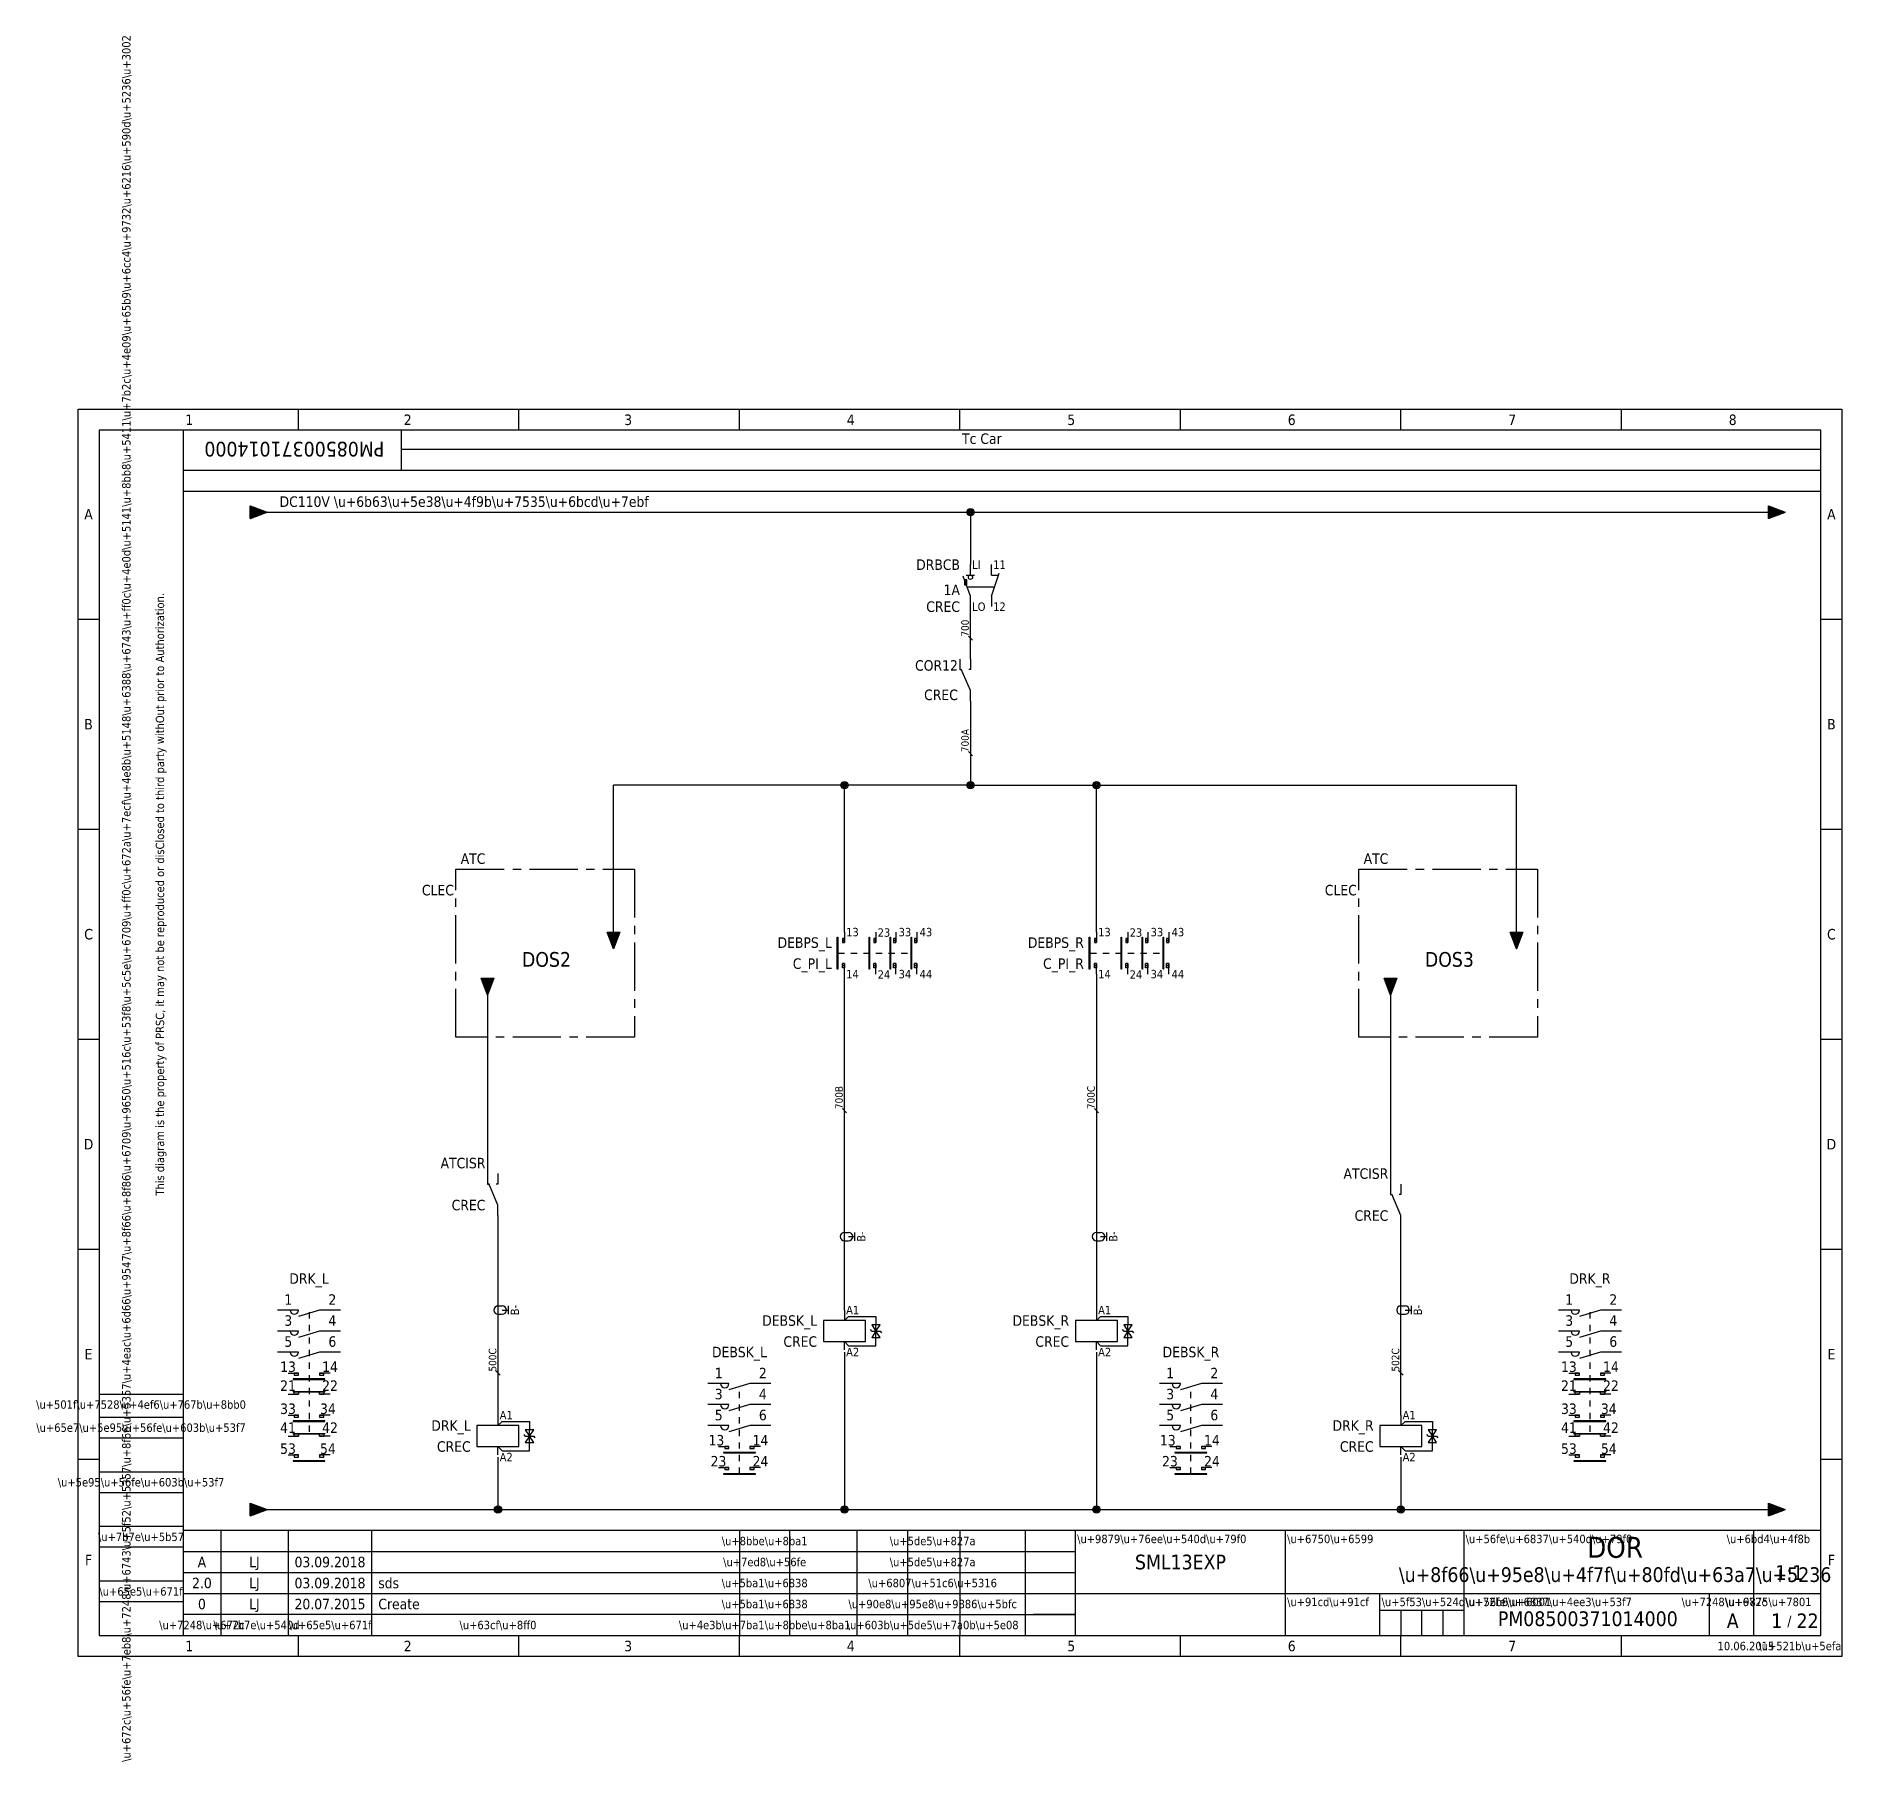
# Model space of a CAD drawing. Extents: x -10 to 420, y -25 to 386.
import ezdxf
from ezdxf.enums import TextEntityAlignment as Align

# ---------------------------------------------------------------- set-up
doc = ezdxf.new("R2010")
doc.units = 0
for name, pattern in [('LTY1', [0]), ('LTY3', [3, 1.5, -1.5]), ('LTY5', [11.5, 8, -3.5]), ('LTY6', [17.5, 11.5, -2, 2, -2])]:
    doc.linetypes.add(name, pattern=pattern)
for name, color, linetype in [('GRAFIK', 7, 'LTY1'), ('PEN1', 7, 'LTY1'), ('PEN2', 7, 'LTY1'), ('PEN3', 7, 'LTY1'), ('PEN4', 7, 'LTY1'), ('PEN5', 7, 'LTY1'), ('PEN6', 7, 'LTY1'), ('SF', 7, 'LTY1'), ('SYMBOL', 7, 'LTY1')]:
    doc.layers.add(name, color=color, linetype=linetype)
doc.styles.get("Standard").update_dxf_attribs({"font": 'Tahoma'})

msp = doc.modelspace()

# ---------------------------------------------------------------- texts
at = {"layer": 'PEN1'}
for s, p in [('DOS2', (105.7, 164.25)), ('DOS3', (320.7, 164.25))]:
    msp.add_text(s, height=3.5, dxfattribs=at).set_placement(p)
msp.add_text('PM08500371014000', height=3.5, dxfattribs=at).set_placement((359.5, 7.25), align=Align.CENTER)
at = {"layer": 'PEN2'}
for s, p in [('Tc Car', (210.5, 288.75)), ('DC110V \\u+6b63\\u+5e38\\u+4f9b\\u+7535\\u+6bcd\\u+7ebf', (48, 273.75)), ('DC110V \\u+6b63\\u+5e38\\u+4f9b\\u+7535\\u+6bcd\\u+7ebf', (48, 273.75))]:
    msp.add_text(s, height=2.5, dxfattribs=at).set_placement(p)
for s, p in [('DRK_L', (55, 88.75)), ('DRK_R', (360, 88.75)), ('DEBSK_L', (157.5, 71.25)), ('DEBSK_R', (265, 71.25)), ('13', (50, 67.75)), ('14', (60, 67.75)), ('13', (355, 67.75)), ('14', (365, 67.75)), ('21', (50, 63.25)), ('22', (60, 63.25)), ('21', (355, 63.25)), ('22', (365, 63.25)), ('33', (50, 57.75)), ('34', (59.5, 57.75)), ('33', (355, 57.75)), ('34', (364.5, 57.75)), ('41', (50, 53.25)), ('42', (60, 53.25)), ('13', (152, 50.25)), ('14', (162.5, 50.25)), ('13', (259.5, 50.25)), ('14', (270, 50.25)), ('41', (355, 53.25)), ('42', (365, 53.25)), ('53', (50, 48.25)), ('54', (59.5, 48.25)), ('23', (152.5, 45.25)), ('24', (162.5, 45.25)), ('23', (260, 45.25)), ('24', (270, 45.25)), ('53', (355, 48.25)), ('54', (364.5, 48.25))]:
    msp.add_text(s, height=2.5, dxfattribs=at).set_placement(p, align=Align.CENTER)
for s, p in [('1', (51, 83.75)), ('2', (61.5, 83.75)), ('1', (356, 83.75)), ('2', (366.5, 83.75)), ('3', (51, 78.75)), ('4', (61.5, 78.75)), ('3', (356, 78.75)), ('4', (366.5, 78.75)), ('5', (51, 73.75)), ('6', (61.5, 73.75)), ('5', (356, 73.75)), ('6', (366.5, 73.75)), ('1', (153.5, 66.25)), ('2', (164, 66.25)), ('1', (261, 66.25)), ('2', (271.5, 66.25)), ('3', (153.5, 61.25)), ('4', (164, 61.25)), ('3', (261, 61.25)), ('4', (271.5, 61.25)), ('5', (153.5, 56.25)), ('6', (164, 56.25)), ('5', (261, 56.25)), ('6', (271.5, 56.25))]:
    msp.add_text(s, height=2.5, dxfattribs=at).set_placement(p, align=Align.RIGHT)
at = {"layer": 'PEN4'}
for s, p in [('700 ', (212.1, 242.85)), ('700A ', (212.1, 215.35)), ('700B ', (182.1, 130.35)), ('700C ', (242.1, 130.35)), ('500C ', (99.6, 67.85)), ('502C ', (314.6, 67.85))]:
    msp.add_text(s, height=1.8, rotation=90, dxfattribs=at).set_placement(p)

# ---------------------------------------------------------------- blocks, each defined once
blk = doc.blocks.new('CD_A3L_PRSC_SHH')
at = {"layer": 'PEN1', "linetype": 'LTY1'}
for p, q in [((157.5, 30), (157.5, 5)), ((237.5, 5), (237.5, 30)), ((287.5, 5), (287.5, 30)), ((330, 30), (330, 5)), ((399, 5), (399, 30)), ((237.5, 15), (415, 15)), ((310, 5), (310, 15)), ((388.5, 5), (388.5, 15))]:
    blk.add_line(p, q, dxfattribs=at)
at = {"layer": 'PEN2', "linetype": 'LTY1'}
for p, q in [((0, 0), (0, 297)), ((0, 297), (420, 297)), ((52.5, 292), (52.5, 297)), ((105, 292), (105, 297)), ((157.5, 292), (157.5, 297)), ((262.5, 292), (262.5, 297)), ((315, 292), (315, 297)), ((367.5, 292), (367.5, 297)), ((420, 297), (420, 0)), ((25, 292), (5, 292)), ((5, 292), (5, 5)), ((0, 247), (5, 247)), ((415, 247), (420, 247)), ((0, 197), (5, 197)), ((415, 197), (420, 197)), ((0, 97), (5, 97)), ((415, 97), (420, 97)), ((5, 62.5), (25, 62.5)), ((25, 52), (5, 52)), ((0, 47), (5, 47)), ((5, 44), (25, 44)), ((415, 47), (420, 47)), ((25, 39), (5, 39)), ((5, 31), (25, 31)), ((25, 26), (5, 26)), ((34, 30), (34, 5)), ((50, 30), (50, 5)), ((70, 5), (70, 30)), ((169.5, 5), (169.5, 30)), ((185.5, 5), (185.5, 30)), ((197.5, 30), (197.5, 5)), ((210, 30), (210, 5)), ((225.5, 30), (225.5, 5)), ((25, 25), (157.5, 25)), ((157.5, 25), (237.5, 25)), ((5, 18), (25, 18)), ((25, 20), (157.5, 20)), ((157.5, 20), (237.5, 20)), ((25, 13), (5, 13)), ((25, 15), (157.5, 15)), ((157.5, 15), (237.5, 15)), ((157.5, 10), (25, 10)), ((157.5, 10), (237.5, 10)), ((237.5, 10), (227.5, 10)), ((310, 11), (330, 11)), ((315, 11), (315, 5)), ((320, 5), (320, 11)), ((325, 11), (325, 5)), ((5, 5), (25, 5)), ((52.5, 0), (52.5, 5)), ((105, 0), (105, 5)), ((157.5, 0), (157.5, 5)), ((262.5, 0), (262.5, 5)), ((315, 0), (315, 5)), ((367.5, 0), (367.5, 5)), ((420, 0), (0, 0))]:
    blk.add_line(p, q, dxfattribs=at)
at = {"layer": 'PEN3', "linetype": 'LTY1'}
for p, q in [((210, 292), (210, 297)), ((25, 292), (25, 5)), ((415, 292), (25, 292)), ((415, 5), (415, 292)), ((0, 147), (5, 147)), ((415, 147), (420, 147)), ((5, 57), (25, 57)), ((415, 30), (25, 30)), ((25, 5), (415, 5)), ((210, 0), (210, 5))]:
    blk.add_line(p, q, dxfattribs=at)
at = {"layer": 'PEN4', "linetype": 'LTY1'}
for p, q in [((77, 282.5), (77, 292)), ((77, 287.5), (415, 287.5)), ((25, 282.5), (415, 282.5)), ((25, 277.5), (415, 277.5))]:
    blk.add_line(p, q, dxfattribs=at)
at = {"layer": 'PEN1', "flags": 8}
blk.add_attdef('CODE_68', text='', height=3.5, rotation=180, dxfattribs=at).set_placement((51.5, 289.25), align=Align.CENTER)
for tag, p in [('CODE_66', (262.5, 20.75)), ('CODE_4006', (407.5, 18.25)), ('CODE_65', (366, 17.75)), ('CODE_12778', (394, 6.75))]:
    blk.add_attdef(tag, text='', height=3.5, dxfattribs=at).set_placement(p, align=Align.CENTER)
blk.add_attdef('CODE_62', text='', height=3.5, dxfattribs=at).set_placement((405.8, 6.75), align=Align.RIGHT)
blk.add_attdef('CODE_71', (409.2, 6.75), '', height=3.5, dxfattribs=at)
at = {"layer": 'PEN2'}
for s, p in [('1', (26.5, 293.25)), ('2', (78.5, 293.25)), ('3', (131, 293.25)), ('4', (184, 293.25)), ('5', (236.5, 293.25)), ('6', (289, 293.25)), ('7', (341.5, 293.25)), ('8', (394, 293.25)), ('A', (2.5, 270.75)), ('A', (417.5, 270.75)), ('B', (2.5, 220.75)), ('B', (417.5, 220.75)), ('C', (2.5, 170.75)), ('C', (417.5, 170.75)), ('D', (2.5, 120.75)), ('D', (417.5, 120.75)), ('E', (2.5, 70.75)), ('E', (417.5, 70.75)), ('F', (2.5, 21.75)), ('F', (417.5, 21.75)), ('/', (407.5, 7.25)), ('1', (26.5, 1.25)), ('2', (78.5, 1.25)), ('3', (131, 1.25)), ('4', (184, 1.25)), ('5', (236.5, 1.25)), ('6', (289, 1.25)), ('7', (341.5, 1.25))]:
    blk.add_text(s, height=2.5, dxfattribs=at).set_placement(p, align=Align.CENTER)
at = {"layer": 'PEN3', "flags": 8}
blk.add_attdef('CODE_2', text='', height=5, dxfattribs=at).set_placement((366, 23.5), align=Align.CENTER)
at = {"layer": 'PEN4'}
for s, p in [('\\u+672c\\u+56fe\\u+7eb8\\u+7248\\u+6743\\u+5f52\\u+5357\\u+8f66\\u+5357\\u+4eac\\u+6d66\\u+9547\\u+8f66\\u+8f86\\u+6709\\u+9650\\u+516c\\u+53f8\\u+5c5e\\u+6709\\u+ff0c\\u+672a\\u+7ecf\\u+4e8b\\u+5148\\u+6388\\u+6743\\u+ff0c\\u+4e0d\\u+5141\\u+8bb8\\u+5411\\u+7b2c\\u+4e09\\u+65b9\\u+6cc4\\u+9732\\u+6216\\u+590d\\u+5236\\u+3002', (12.5, 180.5)), ('This diagram is the property of PRSC, it may not be reproduced or disClosed to third party withOut prior to Authorization.', (20.5, 181.5))]:
    blk.add_text(s, height=2, rotation=90, dxfattribs=at).set_placement(p, align=Align.CENTER)
for s, p in [('\\u+501f\\u+7528\\u+4ef6\\u+767b\\u+8bb0', (15, 59)), ('\\u+65e7\\u+5e95\\u+56fe\\u+603b\\u+53f7', (15, 53.5)), ('\\u+5e95\\u+56fe\\u+603b\\u+53f7', (15, 40.5)), ('\\u+7b7e\\u+5b57', (15, 27.5)), ('\\u+8bbe\\u+8ba1', (163.5, 26.5)), ('\\u+5de5\\u+827a', (203.5, 26.5)), ('\\u+6bd4\\u+4f8b', (402.5, 27)), ('\\u+7ed8\\u+56fe', (163.5, 21.5)), ('\\u+5de5\\u+827a', (203.5, 21.5)), ('\\u+5ba1\\u+6838', (163.5, 16.5)), ('\\u+6807\\u+51c6\\u+5316', (203.5, 16.5)), ('\\u+65e5\\u+671f', (15, 14.5)), ('\\u+5ba1\\u+6838', (163.5, 11.5)), ('\\u+90e8\\u+95e8\\u+9886\\u+5bfc', (203.5, 11.5)), ('\\u+7248\\u+672c', (392, 12)), ('\\u+9875\\u+7801', (402.5, 12)), ('\\u+7248\\u+672c', (29.5, 6.5)), ('\\u+7b7e\\u+540d', (42.5, 6.5)), ('\\u+65e5\\u+671f', (60, 6.5)), ('\\u+63cf\\u+8ff0', (100, 6.5)), ('\\u+4e3b\\u+7ba1\\u+8bbe\\u+8ba1', (163.5, 6.5)), ('\\u+603b\\u+5de5\\u+7a0b\\u+5e08', (203.5, 6.5)), ('\\u+521b\\u+5efa', (410, 1.5))]:
    blk.add_text(s, height=2, dxfattribs=at).set_placement(p, align=Align.CENTER)
for s, p in [('\\u+9879\\u+76ee\\u+540d\\u+79f0', (237.9, 27)), ('\\u+6750\\u+6599', (287.9, 27)), ('\\u+56fe\\u+6837\\u+540d\\u+79f0', (330.4, 27)), ('\\u+91cd\\u+91cf', (287.9, 12)), ('\\u+5f53\\u+524d\\u+72b6\\u+6001', (310.4, 12)), ('\\u+56fe\\u+6837\\u+4ee3\\u+53f7', (330.4, 12))]:
    blk.add_text(s, height=2, dxfattribs=at).set_placement(p)
at = {"layer": 'PEN4', "flags": 8}
blk.add_attdef('CODE_72', (390.4, 1.5), '', height=2, dxfattribs=at)
blk = doc.blocks.new('CD_POT_PRSW_W1RR')
at = {"layer": 'PEN1', "linetype": 'LTY1'}
for p, q in [((-4, 1.475), (-3.925, 1.475)), ((-4, 1.45), (-3.85, 1.45)), ((-4, 1.425), (-3.8, 1.425)), ((-4, 1.4), (-3.725, 1.4)), ((-4, 1.375), (-3.65, 1.375)), ((-4, 1.35), (-3.6, 1.35)), ((-4, 1.325), (-3.525, 1.325)), ((-4, 1.3), (-3.45, 1.3)), ((-4, 1.275), (-3.4, 1.275)), ((-4, 1.25), (-3.325, 1.25)), ((-4, 1.225), (-3.25, 1.225)), ((-4, 1.2), (-3.2, 1.2)), ((-4, 1.175), (-3.125, 1.175)), ((-4, 1.15), (-3.05, 1.15)), ((-4, 1.125), (-3, 1.125)), ((-4, 1.1), (-2.925, 1.1)), ((-4, 1.075), (-2.85, 1.075)), ((-4, 1.05), (-2.8, 1.05)), ((-4, 1.025), (-2.725, 1.025)), ((-4, 1), (-2.65, 1)), ((-4, 0.975), (-2.6, 0.975)), ((-4, 0.95), (-2.525, 0.95)), ((-4, 0.925), (-2.45, 0.925)), ((-4, 0.9), (-2.4, 0.9)), ((-4, 0.875), (-2.325, 0.875)), ((-4, 0.85), (-2.25, 0.85)), ((-4, 0.825), (-2.2, 0.825)), ((-4, 0.8), (-2.125, 0.8)), ((-4, 0.775), (-2.05, 0.775)), ((-4, 0.75), (-2, 0.75)), ((-4, 0.725), (-1.925, 0.725)), ((-4, 0.7), (-1.85, 0.7)), ((-4, 0.675), (-1.8, 0.675)), ((-4, 0.65), (-1.725, 0.65)), ((-4, 0.625), (-1.65, 0.625)), ((-4, 0.6), (-1.6, 0.6)), ((-4, 0.575), (-1.525, 0.575)), ((-4, 0.55), (-1.45, 0.55)), ((-4, 0.525), (-1.4, 0.525)), ((-4, 0.5), (-1.325, 0.5)), ((-4, 0.475), (-1.25, 0.475)), ((-4, 0.45), (-1.2, 0.45)), ((-4, 0.425), (-1.125, 0.425)), ((-4, 0.4), (-1.05, 0.4)), ((-4, 0.375), (-1, 0.375)), ((-4, 0.35), (-0.925, 0.35)), ((-4, 0.325), (-0.85, 0.325)), ((-4, 0.3), (-0.8, 0.3)), ((-4, 0.275), (-0.725, 0.275)), ((-4, 0.25), (-0.65, 0.25)), ((-4, 0.225), (-0.6, 0.225)), ((-4, 0.2), (-0.525, 0.2)), ((-4, 0.175), (-0.45, 0.175)), ((-4, 0.15), (-0.4, 0.15)), ((-4, 0.125), (-0.325, 0.125)), ((-4, 0.1), (-0.25, 0.1)), ((-4, 0.075), (-0.2, 0.075)), ((-4, 0.05), (-0.125, 0.05)), ((-4, 0.025), (-0.05, 0.025)), ((-4, 0), (0, 0)), ((-4, -0.025), (-0.05, -0.025)), ((-4, -0.05), (-0.125, -0.05)), ((-4, -0.075), (-0.2, -0.075)), ((-4, -0.1), (-0.25, -0.1)), ((-4, -0.125), (-0.325, -0.125)), ((-4, -0.15), (-0.4, -0.15)), ((-4, -0.175), (-0.45, -0.175)), ((-4, -0.2), (-0.525, -0.2)), ((-4, -0.225), (-0.6, -0.225)), ((-4, -0.25), (-0.65, -0.25)), ((-4, -0.275), (-0.725, -0.275)), ((-4, -0.3), (-0.8, -0.3)), ((-4, -0.325), (-0.85, -0.325)), ((-4, -0.35), (-0.925, -0.35)), ((-4, -0.375), (-1, -0.375)), ((-4, -0.4), (-1.05, -0.4)), ((-4, -0.425), (-1.125, -0.425)), ((-4, -0.45), (-1.2, -0.45)), ((-4, -0.475), (-1.25, -0.475)), ((-4, -0.5), (-1.325, -0.5)), ((-4, -0.525), (-1.4, -0.525)), ((-4, -0.55), (-1.45, -0.55)), ((-4, -0.575), (-1.525, -0.575)), ((-4, -0.6), (-1.6, -0.6)), ((-4, -0.625), (-1.65, -0.625)), ((-4, -0.65), (-1.725, -0.65)), ((-4, -0.675), (-1.8, -0.675)), ((-4, -0.7), (-1.85, -0.7)), ((-4, -0.725), (-1.925, -0.725)), ((-4, -0.75), (-2, -0.75)), ((-4, -0.775), (-2.05, -0.775)), ((-4, -0.8), (-2.125, -0.8)), ((-4, -0.825), (-2.2, -0.825)), ((-4, -0.85), (-2.25, -0.85)), ((-4, -0.875), (-2.325, -0.875)), ((-4, -0.9), (-2.4, -0.9)), ((-4, -0.925), (-2.45, -0.925)), ((-4, -0.95), (-2.525, -0.95)), ((-4, -0.975), (-2.6, -0.975)), ((-4, -1), (-2.65, -1)), ((-4, -1.025), (-2.725, -1.025)), ((-4, -1.05), (-2.8, -1.05)), ((-4, -1.075), (-2.85, -1.075)), ((-4, -1.1), (-2.925, -1.1)), ((-4, -1.125), (-3, -1.125)), ((-4, -1.15), (-3.05, -1.15)), ((-4, -1.175), (-3.125, -1.175)), ((-4, -1.2), (-3.2, -1.2)), ((-4, -1.225), (-3.25, -1.225)), ((-4, -1.25), (-3.325, -1.25)), ((-4, -1.275), (-3.4, -1.275)), ((-4, -1.3), (-3.45, -1.3)), ((-4, -1.325), (-3.525, -1.325)), ((-4, -1.35), (-3.6, -1.35)), ((-4, -1.375), (-3.65, -1.375)), ((-4, -1.4), (-3.725, -1.4)), ((-4, -1.425), (-3.8, -1.425)), ((-4, -1.45), (-3.85, -1.45)), ((-4, -1.475), (-3.925, -1.475))]:
    blk.add_line(p, q, dxfattribs=at)
at = {"layer": 'PEN5', "linetype": 'LTY1'}
for p, q in [((-4, -1.5), (-4, 1.5)), ((-4, 1.5), (0, 0)), ((0, 0), (-4, -1.5))]:
    blk.add_line(p, q, dxfattribs=at)
at = {"layer": 'PEN2', "flags": 8}
blk.add_attdef('CODE_10', text='', height=2.5, dxfattribs=at).set_placement((-4.5, -1.25), align=Align.RIGHT)
blk = doc.blocks.new('CD_POT_PRSW_W1RL')
at = {"layer": 'PEN1', "linetype": 'LTY1'}
for p, q in [((0, 1.475), (0.05, 1.475)), ((0, 1.45), (0.125, 1.45)), ((0, 1.425), (0.2, 1.425)), ((0, 1.4), (0.25, 1.4)), ((0, 1.375), (0.325, 1.375)), ((0, 1.35), (0.4, 1.35)), ((0, 1.325), (0.45, 1.325)), ((0, 1.3), (0.525, 1.3)), ((0, 1.275), (0.6, 1.275)), ((0, 1.25), (0.65, 1.25)), ((0, 1.225), (0.725, 1.225)), ((0, 1.2), (0.8, 1.2)), ((0.6, 1.2), (0, 1.2)), ((0, 1.175), (0.85, 1.175)), ((0, 1.15), (0.925, 1.15)), ((0, 1.125), (1, 1.125)), ((0, 1.1), (1.05, 1.1)), ((0, 1.075), (1.125, 1.075)), ((0, 1.05), (1.2, 1.05)), ((0, 1.025), (1.25, 1.025)), ((0, 1), (1.325, 1)), ((0, 0.975), (1.4, 0.975)), ((0, 0.95), (1.45, 0.95)), ((0, 0.925), (1.525, 0.925)), ((0, 0.9), (1.6, 0.9)), ((0, 0.875), (1.65, 0.875)), ((0, 0.85), (1.725, 0.85)), ((0, 0.825), (1.8, 0.825)), ((0, 0.8), (1.85, 0.8)), ((0, 0.775), (1.925, 0.775)), ((0, 0.75), (2, 0.75)), ((0, 0.725), (2.05, 0.725)), ((0, 0.7), (2.125, 0.7)), ((0, 0.675), (2.2, 0.675)), ((0, 0.65), (2.25, 0.65)), ((0, 0.625), (2.325, 0.625)), ((0, 0.6), (2.4, 0.6)), ((0, 0.575), (2.45, 0.575)), ((0, 0.55), (2.525, 0.55)), ((0, 0.525), (2.6, 0.525)), ((0, 0.5), (2.65, 0.5)), ((0, 0.475), (2.725, 0.475)), ((0, 0.45), (2.8, 0.45)), ((0, 0.425), (2.85, 0.425)), ((0, 0.4), (2.925, 0.4)), ((0, 0.375), (3, 0.375)), ((0, 0.35), (3.05, 0.35)), ((0, 0.325), (3.125, 0.325)), ((0, 0.3), (3.2, 0.3)), ((0, 0.275), (3.25, 0.275)), ((0, 0.25), (3.325, 0.25)), ((0, 0.225), (3.4, 0.225)), ((0, 0.2), (3.45, 0.2)), ((0, 0.175), (3.525, 0.175)), ((0, 0.15), (3.6, 0.15)), ((0, 0.125), (3.65, 0.125)), ((0, 0.1), (3.725, 0.1)), ((0, 0.075), (3.8, 0.075)), ((0, 0.05), (3.85, 0.05)), ((0, 0.025), (3.925, 0.025)), ((0, 0), (4, 0)), ((0, -0.025), (3.925, -0.025)), ((0, -0.05), (3.85, -0.05)), ((0, -0.075), (3.8, -0.075)), ((0, -0.1), (3.725, -0.1)), ((0, -0.125), (3.65, -0.125)), ((0, -0.15), (3.6, -0.15)), ((0, -0.175), (3.525, -0.175)), ((0, -0.2), (3.45, -0.2)), ((0, -0.225), (3.4, -0.225)), ((0, -0.25), (3.325, -0.25)), ((0, -0.275), (3.25, -0.275)), ((0, -0.3), (3.2, -0.3)), ((0, -0.325), (3.125, -0.325)), ((0, -0.35), (3.05, -0.35)), ((0, -0.375), (3, -0.375)), ((0, -0.4), (2.925, -0.4)), ((0, -0.425), (2.85, -0.425)), ((0, -0.45), (2.8, -0.45)), ((0, -0.475), (2.725, -0.475)), ((0, -0.5), (2.65, -0.5)), ((0, -0.525), (2.6, -0.525)), ((0, -0.55), (2.525, -0.55)), ((0, -0.575), (2.45, -0.575)), ((0, -0.6), (2.4, -0.6)), ((0, -0.625), (2.325, -0.625)), ((0, -0.65), (2.25, -0.65)), ((0, -0.675), (2.2, -0.675)), ((0, -0.7), (2.125, -0.7)), ((0, -0.725), (2.05, -0.725)), ((0, -0.75), (2, -0.75)), ((0, -0.775), (1.925, -0.775)), ((0, -0.8), (1.85, -0.8)), ((0, -0.825), (1.8, -0.825)), ((0, -0.85), (1.725, -0.85)), ((0, -0.875), (1.65, -0.875)), ((0, -0.9), (1.6, -0.9)), ((0, -0.925), (1.525, -0.925)), ((0, -0.95), (1.45, -0.95)), ((0, -0.975), (1.4, -0.975)), ((0, -1), (1.325, -1)), ((0, -1.025), (1.25, -1.025)), ((0, -1.05), (1.2, -1.05)), ((0, -1.075), (1.125, -1.075)), ((0, -1.1), (1.05, -1.1)), ((0, -1.125), (1, -1.125)), ((0, -1.15), (0.925, -1.15)), ((0, -1.175), (0.85, -1.175)), ((0, -1.2), (0.8, -1.2)), ((0, -1.225), (0.725, -1.225)), ((0, -1.25), (0.65, -1.25)), ((0, -1.275), (0.6, -1.275)), ((0, -1.3), (0.525, -1.3)), ((0, -1.325), (0.45, -1.325)), ((0, -1.35), (0.4, -1.35)), ((0, -1.375), (0.325, -1.375)), ((0, -1.4), (0.25, -1.4)), ((0, -1.425), (0.2, -1.425)), ((0, -1.45), (0.125, -1.45)), ((0, -1.475), (0.05, -1.475))]:
    blk.add_line(p, q, dxfattribs=at)
at = {"layer": 'PEN5', "linetype": 'LTY1'}
for p, q in [((0, -1.5), (0, 1.5)), ((0, 1.5), (4, 0)), ((4, 0), (0, -1.5))]:
    blk.add_line(p, q, dxfattribs=at)
at = {"layer": 'PEN2', "flags": 8}
blk.add_attdef('CODE_10', (4.5, -1.25), '', height=2.5, dxfattribs=at)
blk = doc.blocks.new('CD_Q_PRSW_D1_01')
at = {"layer": 'PEN1', "linetype": 'LTY1'}
for p, q in [((0, -2.5), (0, 0)), ((5, -2.5), (5, 0)), ((0, -7.5), (-1.7, -2.77)), ((-1.4, -3.6), (-1.4, -4.8)), ((-0.9, -3.6), (-1.4, -3.6)), ((-1.4, -3.8), (-0.9, -3.8)), ((-1, -2.5), (1, -2.5)), ((-0.9, -4.8), (-0.9, -3.6)), ((5, -7.5), (6.8, -2)), ((5, -2.5), (6.6, -2.5)), ((-1.4, -4.3), (-0.9, -4.3)), ((-1.4, -4.8), (-0.9, -4.8)), ((-1.4, -4.8), (-0.9, -4.8)), ((0, -10), (0, -7.5)), ((5, -7.5), (5, -10))]:
    blk.add_line(p, q, dxfattribs=at)
at = {"layer": 'PEN1', "linetype": 'LTY5'}
blk.add_line((-0.8, -5.3), (5.7, -5.3), dxfattribs=at)
at = {"layer": 'PEN1', "linetype": 'LTY1'}
blk.add_circle((0, -3), 0.5, dxfattribs=at)
at = {"layer": 'PEN2', "flags": 8}
for tag, p in [('CODE_4', (-2.5, -1.25)), ('CODE_31', (-2.5, -7.25)), ('CODE_3', (-2.5, -11.25))]:
    blk.add_attdef(tag, text='', height=2.5, dxfattribs=at).set_placement(p, align=Align.RIGHT)
blk.add_attdef('CODE_10', (8, -6.25), '', height=2.5, dxfattribs=at)
at = {"layer": 'PEN4'}
for s, p in [('11', (5.4, -1)), ('12', (5.4, -11))]:
    blk.add_text(s, height=2, dxfattribs=at).set_placement(p)
at = {"layer": 'PEN4', "flags": 8}
for p in [(0.4, -1), (0.4, -11)]:
    blk.add_attdef('CODE_21', p, '', height=2, dxfattribs=at)
blk = doc.blocks.new('CD_POT_PRSW_W1DU')
at = {"layer": 'PEN1', "linetype": 'LTY1'}
for p, q in [((-1.5, 0), (1.5, 0)), ((-1.475, -0.025), (1.475, -0.025)), ((-1.475, -0.05), (1.475, -0.05)), ((-1.45, -0.075), (1.45, -0.075)), ((-1.45, -0.1), (1.45, -0.1)), ((-1.45, -0.125), (1.45, -0.125)), ((-1.425, -0.15), (1.425, -0.15)), ((-1.425, -0.175), (1.425, -0.175)), ((-1.425, -0.2), (1.425, -0.2)), ((-1.4, -0.225), (1.4, -0.225)), ((-1.4, -0.25), (1.4, -0.25)), ((-1.375, -0.275), (1.375, -0.275)), ((-1.375, -0.3), (1.375, -0.3)), ((-1.375, -0.325), (1.375, -0.325)), ((-1.35, -0.35), (1.35, -0.35)), ((-1.35, -0.375), (1.35, -0.375)), ((-1.35, -0.4), (1.35, -0.4)), ((-1.325, -0.425), (1.325, -0.425)), ((-1.325, -0.45), (1.325, -0.45)), ((-1.3, -0.475), (1.3, -0.475)), ((-1.3, -0.5), (1.3, -0.5)), ((-1.3, -0.525), (1.3, -0.525)), ((-1.275, -0.55), (1.275, -0.55)), ((-1.275, -0.575), (1.275, -0.575)), ((-1.275, -0.6), (1.275, -0.6)), ((-1.25, -0.625), (1.25, -0.625)), ((-1.25, -0.65), (1.25, -0.65)), ((-1.225, -0.675), (1.225, -0.675)), ((-1.225, -0.7), (1.225, -0.7)), ((-1.225, -0.725), (1.225, -0.725)), ((-1.2, -0.75), (1.2, -0.75)), ((-1.2, -0.775), (1.2, -0.775)), ((-1.2, -0.8), (1.2, -0.8)), ((-1.175, -0.825), (1.175, -0.825)), ((-1.175, -0.85), (1.175, -0.85)), ((-1.15, -0.875), (1.15, -0.875)), ((-1.15, -0.9), (1.15, -0.9)), ((-1.15, -0.925), (1.15, -0.925)), ((-1.125, -0.95), (1.125, -0.95)), ((-1.125, -0.975), (1.125, -0.975)), ((-1.125, -1), (1.125, -1)), ((-1.1, -1.025), (1.1, -1.025)), ((-1.1, -1.05), (1.1, -1.05)), ((-1.075, -1.075), (1.075, -1.075)), ((-1.075, -1.1), (1.075, -1.1)), ((-1.075, -1.125), (1.075, -1.125)), ((-1.05, -1.15), (1.05, -1.15)), ((-1.05, -1.175), (1.05, -1.175)), ((-1.05, -1.2), (1.05, -1.2)), ((-1.025, -1.225), (1.025, -1.225)), ((-1.025, -1.25), (1.025, -1.25)), ((-1, -1.275), (1, -1.275)), ((-1, -1.3), (1, -1.3)), ((-1, -1.325), (1, -1.325)), ((-0.975, -1.35), (0.975, -1.35)), ((-0.975, -1.375), (0.975, -1.375)), ((-0.975, -1.4), (0.975, -1.4)), ((-0.95, -1.425), (0.95, -1.425)), ((-0.95, -1.45), (0.95, -1.45)), ((-0.925, -1.475), (0.925, -1.475)), ((-0.925, -1.5), (0.925, -1.5)), ((-0.925, -1.525), (0.925, -1.525)), ((-0.9, -1.55), (0.9, -1.55)), ((-0.9, -1.575), (0.9, -1.575)), ((-0.9, -1.6), (0.9, -1.6)), ((-0.875, -1.625), (0.875, -1.625)), ((-0.875, -1.65), (0.875, -1.65)), ((-0.85, -1.675), (0.85, -1.675)), ((-0.85, -1.7), (0.85, -1.7)), ((-0.85, -1.725), (0.85, -1.725)), ((-0.825, -1.75), (0.825, -1.75)), ((-0.825, -1.775), (0.825, -1.775)), ((-0.825, -1.8), (0.825, -1.8)), ((-0.8, -1.825), (0.8, -1.825)), ((-0.8, -1.85), (0.8, -1.85)), ((-0.775, -1.875), (0.775, -1.875)), ((-0.775, -1.9), (0.775, -1.9)), ((-0.775, -1.925), (0.775, -1.925)), ((-0.75, -1.95), (0.75, -1.95)), ((-0.75, -1.975), (0.75, -1.975)), ((-0.75, -2), (0.75, -2)), ((-0.725, -2.025), (0.725, -2.025)), ((-0.725, -2.05), (0.725, -2.05)), ((-0.7, -2.075), (0.7, -2.075)), ((-0.7, -2.1), (0.7, -2.1)), ((-0.7, -2.125), (0.7, -2.125)), ((-0.675, -2.15), (0.675, -2.15)), ((-0.675, -2.175), (0.675, -2.175)), ((-0.675, -2.2), (0.675, -2.2)), ((-0.65, -2.225), (0.65, -2.225)), ((-0.65, -2.25), (0.65, -2.25)), ((-0.625, -2.275), (0.625, -2.275)), ((-0.625, -2.3), (0.625, -2.3)), ((-0.625, -2.325), (0.625, -2.325)), ((-0.6, -2.35), (0.6, -2.35)), ((-0.6, -2.375), (0.6, -2.375)), ((-0.6, -2.4), (0.6, -2.4)), ((-0.575, -2.425), (0.575, -2.425)), ((-0.575, -2.45), (0.575, -2.45)), ((-0.55, -2.475), (0.55, -2.475)), ((-0.55, -2.5), (0.55, -2.5)), ((-0.55, -2.525), (0.55, -2.525)), ((-0.525, -2.55), (0.525, -2.55)), ((-0.525, -2.575), (0.525, -2.575)), ((-0.525, -2.6), (0.525, -2.6)), ((-0.5, -2.625), (0.5, -2.625)), ((-0.5, -2.65), (0.5, -2.65)), ((-0.475, -2.675), (0.475, -2.675)), ((-0.475, -2.7), (0.475, -2.7)), ((-0.475, -2.725), (0.475, -2.725)), ((-0.45, -2.75), (0.45, -2.75)), ((-0.45, -2.775), (0.45, -2.775)), ((-0.45, -2.8), (0.45, -2.8)), ((-0.425, -2.825), (0.425, -2.825)), ((-0.425, -2.85), (0.425, -2.85)), ((-0.4, -2.875), (0.4, -2.875)), ((-0.4, -2.9), (0.4, -2.9)), ((-0.4, -2.925), (0.4, -2.925)), ((-0.375, -2.95), (0.375, -2.95)), ((-0.375, -2.975), (0.375, -2.975)), ((-0.375, -3), (0.375, -3)), ((-0.35, -3.025), (0.35, -3.025)), ((-0.35, -3.05), (0.35, -3.05)), ((-0.325, -3.075), (0.325, -3.075)), ((-0.325, -3.1), (0.325, -3.1)), ((-0.325, -3.125), (0.325, -3.125)), ((-0.3, -3.15), (0.3, -3.15)), ((-0.3, -3.175), (0.3, -3.175)), ((-0.3, -3.2), (0.3, -3.2)), ((-0.275, -3.225), (0.275, -3.225)), ((-0.275, -3.25), (0.275, -3.25)), ((-0.25, -3.275), (0.25, -3.275)), ((-0.25, -3.3), (0.25, -3.3)), ((-0.25, -3.325), (0.25, -3.325)), ((-0.225, -3.35), (0.225, -3.35)), ((-0.225, -3.375), (0.225, -3.375)), ((-0.225, -3.4), (0.225, -3.4)), ((-0.2, -3.425), (0.2, -3.425)), ((-0.2, -3.45), (0.2, -3.45)), ((-0.175, -3.475), (0.175, -3.475)), ((-0.175, -3.5), (0.175, -3.5)), ((-0.175, -3.525), (0.175, -3.525)), ((-0.15, -3.55), (0.15, -3.55)), ((-0.15, -3.575), (0.15, -3.575)), ((-0.15, -3.6), (0.15, -3.6)), ((-0.125, -3.625), (0.125, -3.625)), ((-0.125, -3.65), (0.125, -3.65)), ((-0.1, -3.675), (0.1, -3.675)), ((-0.1, -3.7), (0.1, -3.7)), ((-0.1, -3.725), (0.1, -3.725)), ((-0.075, -3.75), (0.075, -3.75)), ((-0.075, -3.775), (0.075, -3.775)), ((-0.075, -3.8), (0.075, -3.8)), ((-0.05, -3.825), (0.05, -3.825)), ((-0.05, -3.85), (0.05, -3.85)), ((-0.025, -3.875), (0.025, -3.875)), ((-0.025, -3.9), (0.025, -3.9)), ((-0.025, -3.925), (0.025, -3.925))]:
    blk.add_line(p, q, dxfattribs=at)
at = {"layer": 'PEN5', "linetype": 'LTY1'}
for p, q in [((-1.5, 0), (1.5, 0)), ((0, -4), (-1.5, 0)), ((1.5, 0), (0, -4))]:
    blk.add_line(p, q, dxfattribs=at)
at = {"layer": 'PEN2', "flags": 8}
blk.add_attdef('CODE_10', text='', height=2.5, rotation=90, dxfattribs=at).set_placement((1.25, -4.5), align=Align.RIGHT)
blk = doc.blocks.new('CD_POT_PRSW_W1DD')
at = {"layer": 'PEN1', "linetype": 'LTY1'}
for p, q in [((-1.5, 4), (1.5, 4)), ((-1.475, 3.975), (1.475, 3.975)), ((-1.475, 3.95), (1.475, 3.95)), ((-1.45, 3.925), (1.45, 3.925)), ((-1.45, 3.9), (1.45, 3.9)), ((-1.45, 3.875), (1.45, 3.875)), ((-1.425, 3.85), (1.425, 3.85)), ((-1.425, 3.825), (1.425, 3.825)), ((-1.425, 3.8), (1.425, 3.8)), ((-1.4, 3.775), (1.4, 3.775)), ((-1.4, 3.75), (1.4, 3.75)), ((-1.375, 3.725), (1.375, 3.725)), ((-1.375, 3.7), (1.375, 3.7)), ((-1.375, 3.675), (1.375, 3.675)), ((-1.35, 3.65), (1.35, 3.65)), ((-1.35, 3.625), (1.35, 3.625)), ((-1.35, 3.6), (1.35, 3.6)), ((-1.325, 3.575), (1.325, 3.575)), ((-1.325, 3.55), (1.325, 3.55)), ((-1.3, 3.525), (1.3, 3.525)), ((-1.3, 3.5), (1.3, 3.5)), ((-1.3, 3.475), (1.3, 3.475)), ((-1.275, 3.45), (1.275, 3.45)), ((-1.275, 3.425), (1.275, 3.425)), ((-1.275, 3.4), (1.275, 3.4)), ((-1.25, 3.375), (1.25, 3.375)), ((-1.25, 3.35), (1.25, 3.35)), ((-1.225, 3.325), (1.225, 3.325)), ((-1.225, 3.3), (1.225, 3.3)), ((-1.225, 3.275), (1.225, 3.275)), ((-1.2, 3.25), (1.2, 3.25)), ((-1.2, 3.225), (1.2, 3.225)), ((-1.2, 3.2), (1.2, 3.2)), ((-1.175, 3.175), (1.175, 3.175)), ((-1.175, 3.15), (1.175, 3.15)), ((-1.15, 3.125), (1.15, 3.125)), ((-1.15, 3.1), (1.15, 3.1)), ((-1.15, 3.075), (1.15, 3.075)), ((-1.125, 3.05), (1.125, 3.05)), ((-1.125, 3.025), (1.125, 3.025)), ((-1.125, 3), (1.125, 3)), ((-1.1, 2.975), (1.1, 2.975)), ((-1.1, 2.95), (1.1, 2.95)), ((-1.075, 2.925), (1.075, 2.925)), ((-1.075, 2.9), (1.075, 2.9)), ((-1.075, 2.875), (1.075, 2.875)), ((-1.05, 2.85), (1.05, 2.85)), ((-1.05, 2.825), (1.05, 2.825)), ((-1.05, 2.8), (1.05, 2.8)), ((-1.025, 2.775), (1.025, 2.775)), ((-1.025, 2.75), (1.025, 2.75)), ((-1, 2.725), (1, 2.725)), ((-1, 2.7), (1, 2.7)), ((-1, 2.675), (1, 2.675)), ((-0.975, 2.65), (0.975, 2.65)), ((-0.975, 2.625), (0.975, 2.625)), ((-0.975, 2.6), (0.975, 2.6)), ((-0.95, 2.575), (0.95, 2.575)), ((-0.95, 2.55), (0.95, 2.55)), ((-0.925, 2.525), (0.925, 2.525)), ((-0.925, 2.5), (0.925, 2.5)), ((-0.925, 2.475), (0.925, 2.475)), ((-0.9, 2.45), (0.9, 2.45)), ((-0.9, 2.425), (0.9, 2.425)), ((-0.9, 2.4), (0.9, 2.4)), ((-0.875, 2.375), (0.875, 2.375)), ((-0.875, 2.35), (0.875, 2.35)), ((-0.85, 2.325), (0.85, 2.325)), ((-0.85, 2.3), (0.85, 2.3)), ((-0.85, 2.275), (0.85, 2.275)), ((-0.825, 2.25), (0.825, 2.25)), ((-0.825, 2.225), (0.825, 2.225)), ((-0.825, 2.2), (0.825, 2.2)), ((-0.8, 2.175), (0.8, 2.175)), ((-0.8, 2.15), (0.8, 2.15)), ((-0.775, 2.125), (0.775, 2.125)), ((-0.775, 2.1), (0.775, 2.1)), ((-0.775, 2.075), (0.775, 2.075)), ((-0.75, 2.05), (0.75, 2.05)), ((-0.75, 2.025), (0.75, 2.025)), ((-0.75, 2), (0.75, 2)), ((-0.725, 1.975), (0.725, 1.975)), ((-0.725, 1.95), (0.725, 1.95)), ((-0.7, 1.925), (0.7, 1.925)), ((-0.7, 1.9), (0.7, 1.9)), ((-0.7, 1.875), (0.7, 1.875)), ((-0.675, 1.85), (0.675, 1.85)), ((-0.675, 1.825), (0.675, 1.825)), ((-0.675, 1.8), (0.675, 1.8)), ((-0.65, 1.775), (0.65, 1.775)), ((-0.65, 1.75), (0.65, 1.75)), ((-0.625, 1.725), (0.625, 1.725)), ((-0.625, 1.7), (0.625, 1.7)), ((-0.625, 1.675), (0.625, 1.675)), ((-0.6, 1.65), (0.6, 1.65)), ((-0.6, 1.625), (0.6, 1.625)), ((-0.6, 1.6), (0.6, 1.6)), ((-0.575, 1.575), (0.575, 1.575)), ((-0.575, 1.55), (0.575, 1.55)), ((-0.55, 1.525), (0.55, 1.525)), ((-0.55, 1.5), (0.55, 1.5)), ((-0.55, 1.475), (0.55, 1.475)), ((-0.525, 1.45), (0.525, 1.45)), ((-0.525, 1.425), (0.525, 1.425)), ((-0.525, 1.4), (0.525, 1.4)), ((-0.5, 1.375), (0.5, 1.375)), ((-0.5, 1.35), (0.5, 1.35)), ((-0.475, 1.325), (0.475, 1.325)), ((-0.475, 1.3), (0.475, 1.3)), ((-0.475, 1.275), (0.475, 1.275)), ((-0.45, 1.25), (0.45, 1.25)), ((-0.45, 1.225), (0.45, 1.225)), ((-0.45, 1.2), (0.45, 1.2)), ((-0.425, 1.175), (0.425, 1.175)), ((-0.425, 1.15), (0.425, 1.15)), ((-0.4, 1.125), (0.4, 1.125)), ((-0.4, 1.1), (0.4, 1.1)), ((-0.4, 1.075), (0.4, 1.075)), ((-0.375, 1.05), (0.375, 1.05)), ((-0.375, 1.025), (0.375, 1.025)), ((-0.375, 1), (0.375, 1)), ((-0.35, 0.975), (0.35, 0.975)), ((-0.35, 0.95), (0.35, 0.95)), ((-0.325, 0.925), (0.325, 0.925)), ((-0.325, 0.9), (0.325, 0.9)), ((-0.325, 0.875), (0.325, 0.875)), ((-0.3, 0.85), (0.3, 0.85)), ((-0.3, 0.825), (0.3, 0.825)), ((-0.3, 0.8), (0.3, 0.8)), ((-0.275, 0.775), (0.275, 0.775)), ((-0.275, 0.75), (0.275, 0.75)), ((-0.25, 0.725), (0.25, 0.725)), ((-0.25, 0.7), (0.25, 0.7)), ((-0.25, 0.675), (0.25, 0.675)), ((-0.225, 0.65), (0.225, 0.65)), ((-0.225, 0.625), (0.225, 0.625)), ((-0.225, 0.6), (0.225, 0.6)), ((-0.2, 0.575), (0.2, 0.575)), ((-0.2, 0.55), (0.2, 0.55)), ((-0.175, 0.525), (0.175, 0.525)), ((-0.175, 0.5), (0.175, 0.5)), ((-0.175, 0.475), (0.175, 0.475)), ((-0.15, 0.45), (0.15, 0.45)), ((-0.15, 0.425), (0.15, 0.425)), ((-0.15, 0.4), (0.15, 0.4)), ((-0.125, 0.375), (0.125, 0.375)), ((-0.125, 0.35), (0.125, 0.35)), ((-0.1, 0.325), (0.1, 0.325)), ((-0.1, 0.3), (0.1, 0.3)), ((-0.1, 0.275), (0.1, 0.275)), ((-0.075, 0.25), (0.075, 0.25)), ((-0.075, 0.225), (0.075, 0.225)), ((-0.075, 0.2), (0.075, 0.2)), ((-0.05, 0.175), (0.05, 0.175)), ((-0.05, 0.15), (0.05, 0.15)), ((-0.025, 0.125), (0.025, 0.125)), ((-0.025, 0.1), (0.025, 0.1)), ((-0.025, 0.075), (0.025, 0.075))]:
    blk.add_line(p, q, dxfattribs=at)
at = {"layer": 'PEN5', "linetype": 'LTY1'}
for p, q in [((-1.5, 4), (1.5, 4)), ((0, 0), (-1.5, 4)), ((1.5, 4), (0, 0))]:
    blk.add_line(p, q, dxfattribs=at)
at = {"layer": 'PEN2', "flags": 8}
blk.add_attdef('CODE_10', (1.25, 4.5), '', height=2.5, rotation=90, dxfattribs=at)
blk = doc.blocks.new('CD_FRAME_DEV_P02')
at = {"layer": 'PEN2', "flags": 8}
for tag, p in [('CODE_4', (-0.5, -1.25)), ('CODE_3', (-0.5, -6.25))]:
    blk.add_attdef(tag, text='', height=2.5, dxfattribs=at).set_placement(p, align=Align.RIGHT)
blk = doc.blocks.new('CD_W_PR_WIRE')
at = {"layer": 'PEN6', "linetype": 'LTY1'}
blk.add_line((-0.5, 0.5), (0.5, -0.5), dxfattribs=at)
at = {"layer": 'PEN4', "flags": 8}
for tag in ['CODE_120', 'CODE_373']:
    blk.add_attdef(tag, (-0.4, 0.35), '', height=1.8, rotation=90, dxfattribs=at)
blk = doc.blocks.new('CD_W_PR_SH_POINT')
at = {"layer": 'PEN1', "linetype": 'LTY1'}
for p, q in [((-1, 0), (-1, -1)), ((1, 0), (1, -1)), ((-1, -2.5), (1, -2.5)), ((0, -1), (0, -2.5))]:
    blk.add_line(p, q, dxfattribs=at)
for centre, start, end in [((0, 0), 0, 180), ((0, -1), 180, 360)]:
    blk.add_arc(centre, 1, start, end, dxfattribs=at)
at = {"layer": 'PEN4', "flags": 8}
blk.add_attdef('CODE_4', text='', height=2, dxfattribs=at).set_placement((0, -5), align=Align.CENTER)
blk = doc.blocks.new('CD_K_PRSW_M3032')
at = {"layer": 'PEN1', "linetype": 'LTY1'}
for p, q in [((0, 0), (0, -2.5)), ((-5, -2.5), (-5, -7.5)), ((5, -2.5), (-5, -2.5)), ((5, -7.5), (5, -2.5)), ((-5, -7.5), (5, -7.5)), ((0, -9.5), (0, -7.5))]:
    blk.add_line(p, q, dxfattribs=at)
at = {"layer": 'PEN2', "flags": 8}
for tag, p in [('CODE_4', (-6.5, -3.75)), ('CODE_3', (-6.5, -8.75)), ('CODE_10', (-9, -33.75)), ('CODE_10', (-9, -38.75)), ('CODE_10', (-9, -43.75)), ('CODE_10', (-9, -48.75)), ('CODE_10', (-9, -53.75)), ('CODE_10', (-9, -58.75)), ('CODE_10', (-9, -63.75)), ('CODE_10', (-9, -68.25))]:
    blk.add_attdef(tag, text='', height=2.5, dxfattribs=at).set_placement(p, align=Align.RIGHT)
at = {"layer": 'PEN4', "flags": 8}
for p in [(0.4, -1), (0.4, -11)]:
    blk.add_attdef('CODE_21', p, '', height=2, dxfattribs=at)
blk = doc.blocks.new('CD_K_PRSW_SMDD')
at = {"layer": 'PEN4', "linetype": 'LTY1'}
for p, q in [((0, 0), (1, 1)), ((1, 1), (7.5, 1)), ((7.5, 1), (7.5, -1)), ((6.5, -2.5), (6.2, -2.1)), ((8.5, -1), (6.5, -1)), ((6.5, -1), (7.5, -2.5)), ((6.5, -2.5), (8.5, -2.5)), ((7.5, -2.5), (6.5, -4)), ((6.5, -4), (8.5, -4)), ((7.5, -6), (7.5, -1)), ((7.5, -2.5), (8.5, -1)), ((8.5, -4), (7.5, -2.5)), ((8.5, -2.5), (8.8, -2.9)), ((0, -5), (1, -6)), ((1, -6), (7.5, -6))]:
    blk.add_line(p, q, dxfattribs=at)
blk = doc.blocks.new('CD_K_PRSW_ACO')
at = {"layer": 'PEN1', "linetype": 'LTY1'}
for p, q in [((0, 0), (0, -2.5)), ((2.5, 0), (2.5, -2.5)), ((0, -2.5), (0.4, -2.5)), ((2.5, -7.5), (0.3, -2.4)), ((2.5, -2.5), (2.1, -2.5)), ((2.5, -10), (2.5, -7.5))]:
    blk.add_line(p, q, dxfattribs=at)
at = {"layer": 'PEN2', "flags": 8}
for tag, p in [('CODE_10', (-0.5, -6.25)), ('CODE_4', (-0.5, -2.75)), ('CODE_3', (-0.5, -9.75))]:
    blk.add_attdef(tag, text='', height=2.5, dxfattribs=at).set_placement(p, align=Align.RIGHT)
at = {"layer": 'PEN4', "flags": 8}
for p in [(0, -1), (5, -1)]:
    blk.add_attdef('CODE_21', text='', height=2, dxfattribs=at).set_placement(p, align=Align.CENTER)
blk.add_attdef('CODE_21', (2.9, -11), '', height=2, dxfattribs=at)
blk = doc.blocks.new('CD_K_PRSW_M3020')
at = {"layer": 'PEN1', "linetype": 'LTY1'}
for p, q in [((0, 0), (0, -2.5)), ((-5, -2.5), (-5, -7.5)), ((5, -2.5), (-5, -2.5)), ((5, -7.5), (5, -2.5)), ((-5, -7.5), (5, -7.5)), ((0, -9.5), (0, -7.5))]:
    blk.add_line(p, q, dxfattribs=at)
at = {"layer": 'PEN2', "flags": 8}
for tag, p in [('CODE_4', (-6.5, -3.75)), ('CODE_3', (-6.5, -8.75)), ('CODE_10', (-9, -33.75)), ('CODE_10', (-9, -38.75)), ('CODE_10', (-9, -43.75)), ('CODE_10', (-9, -48.75)), ('CODE_10', (-9, -53.75))]:
    blk.add_attdef(tag, text='', height=2.5, dxfattribs=at).set_placement(p, align=Align.RIGHT)
at = {"layer": 'PEN4', "flags": 8}
for p in [(0.4, -1), (0.4, -11)]:
    blk.add_attdef('CODE_21', p, '', height=2, dxfattribs=at)
blk = doc.blocks.new('CD_S_PRSW_4NO')
at = {"layer": 'PEN1', "linetype": 'LTY1'}
for p, q in [((2.5, 5), (2.5, 2.5)), ((10, 5), (10, 2.5)), ((14.7, 5), (14.7, 2.5)), ((19.7, 5), (19.7, 2.5)), ((0.8, -3.8), (0.8, 3.8)), ((0.8, 3.8), (0.9, 3.8)), ((0.9, 3.7), (0.8, 3.7)), ((0.9, 3.2), (0.8, 3.2)), ((0.9, 2.7), (0.8, 2.7)), ((0.9, 2.2), (0.8, 2.2)), ((0.9, 1.7), (0.8, 1.7)), ((0.9, 1.2), (0.8, 1.2)), ((0.9, 0.7), (0.8, 0.7)), ((0.9, 0.2), (0.8, 0.2)), ((0.9, 3.8), (0.9, -3.8)), ((2.5, 3.5), (2, 3.5)), ((2, 3.5), (2, 2.5)), ((2.5, 3.5), (2, 3.5)), ((2.5, 3), (2, 3)), ((2, 2.5), (2.5, 2.5)), ((2.5, 2.5), (2, 2.5)), ((2.5, 2.5), (2.5, 3.5)), ((8.4, -3.8), (8.4, 3.8)), ((8.4, 3.8), (8.5, 3.8)), ((8.5, 3.7), (8.4, 3.7)), ((8.5, 3.2), (8.4, 3.2)), ((8.5, 2.7), (8.4, 2.7)), ((8.5, 2.2), (8.4, 2.2)), ((8.5, 1.7), (8.4, 1.7)), ((8.5, 1.2), (8.4, 1.2)), ((8.5, 0.7), (8.4, 0.7)), ((8.5, 0.2), (8.4, 0.2)), ((8.5, 3.8), (8.5, -3.8)), ((10, 3.5), (9.5, 3.5)), ((9.5, 3.5), (9.5, 2.5)), ((10, 3.5), (9.5, 3.5)), ((10, 3), (9.5, 3)), ((9.5, 2.5), (10, 2.5)), ((10, 2.5), (9.5, 2.5)), ((10, 2.5), (10, 3.5)), ((13.4, -3.8), (13.4, 3.8)), ((13.4, 3.8), (13.5, 3.8)), ((13.5, 3.7), (13.4, 3.7)), ((13.5, 3.2), (13.4, 3.2)), ((13.5, 2.7), (13.4, 2.7)), ((13.5, 2.2), (13.4, 2.2)), ((13.5, 1.7), (13.4, 1.7)), ((13.5, 1.2), (13.4, 1.2)), ((13.5, 0.7), (13.4, 0.7)), ((13.5, 0.2), (13.4, 0.2)), ((13.5, 3.8), (13.5, -3.8)), ((14.7, 3.5), (14.2, 3.5)), ((14.2, 3.5), (14.2, 2.5)), ((14.7, 3.5), (14.2, 3.5)), ((14.7, 3), (14.2, 3)), ((14.2, 2.5), (14.7, 2.5)), ((14.7, 2.5), (14.2, 2.5)), ((14.7, 2.5), (14.7, 3.5)), ((18.4, -3.8), (18.4, 3.8)), ((18.4, 3.8), (18.5, 3.8)), ((18.5, 3.7), (18.4, 3.7)), ((18.5, 3.2), (18.4, 3.2)), ((18.5, 2.7), (18.4, 2.7)), ((18.5, 2.2), (18.4, 2.2)), ((18.5, 1.7), (18.4, 1.7)), ((18.5, 1.2), (18.4, 1.2)), ((18.5, 0.7), (18.4, 0.7)), ((18.5, 0.2), (18.4, 0.2)), ((18.5, 3.8), (18.5, -3.8)), ((19.7, 3.5), (19.2, 3.5)), ((19.2, 3.5), (19.2, 2.5)), ((19.7, 3.5), (19.2, 3.5)), ((19.7, 3), (19.2, 3)), ((19.2, 2.5), (19.7, 2.5)), ((19.7, 2.5), (19.2, 2.5)), ((19.7, 2.5), (19.7, 3.5)), ((0.9, -0.3), (0.8, -0.3)), ((0.9, -0.8), (0.8, -0.8)), ((0.9, -1.3), (0.8, -1.3)), ((0.9, -1.8), (0.8, -1.8)), ((0.9, -2.3), (0.8, -2.3)), ((0.9, -2.8), (0.8, -2.8)), ((0.9, -3.3), (0.8, -3.3)), ((0.9, -3.8), (0.8, -3.8)), ((0.9, -3.8), (0.8, -3.8)), ((2, -3.5), (2, -2.5)), ((2, -2.5), (2.5, -2.5)), ((2.5, -2.5), (2, -2.5)), ((2.5, -3), (2, -3)), ((2.5, -3.5), (2, -3.5)), ((2.5, -3.5), (2, -3.5)), ((2.5, -5), (2.5, -2.5)), ((2.5, -2.5), (2.5, -3.5)), ((8.5, -0.3), (8.4, -0.3)), ((8.5, -0.8), (8.4, -0.8)), ((8.5, -1.3), (8.4, -1.3)), ((8.5, -1.8), (8.4, -1.8)), ((8.5, -2.3), (8.4, -2.3)), ((8.5, -2.8), (8.4, -2.8)), ((8.5, -3.3), (8.4, -3.3)), ((8.5, -3.8), (8.4, -3.8)), ((8.5, -3.8), (8.4, -3.8)), ((9.5, -3.5), (9.5, -2.5)), ((9.5, -2.5), (10, -2.5)), ((10, -2.5), (9.5, -2.5)), ((10, -3), (9.5, -3)), ((10, -3.5), (9.5, -3.5)), ((10, -3.5), (9.5, -3.5)), ((10, -5), (10, -2.5)), ((10, -2.5), (10, -3.5)), ((13.5, -0.3), (13.4, -0.3)), ((13.5, -0.8), (13.4, -0.8)), ((13.5, -1.3), (13.4, -1.3)), ((13.5, -1.8), (13.4, -1.8)), ((13.5, -2.3), (13.4, -2.3)), ((13.5, -2.8), (13.4, -2.8)), ((13.5, -3.3), (13.4, -3.3)), ((13.5, -3.8), (13.4, -3.8)), ((13.5, -3.8), (13.4, -3.8)), ((14.2, -3.5), (14.2, -2.5)), ((14.2, -2.5), (14.7, -2.5)), ((14.7, -2.5), (14.2, -2.5)), ((14.7, -3), (14.2, -3)), ((14.7, -3.5), (14.2, -3.5)), ((14.7, -3.5), (14.2, -3.5)), ((14.7, -5), (14.7, -2.5)), ((14.7, -2.5), (14.7, -3.5)), ((18.5, -0.3), (18.4, -0.3)), ((18.5, -0.8), (18.4, -0.8)), ((18.5, -1.3), (18.4, -1.3)), ((18.5, -1.8), (18.4, -1.8)), ((18.5, -2.3), (18.4, -2.3)), ((18.5, -2.8), (18.4, -2.8)), ((18.5, -3.3), (18.4, -3.3)), ((18.5, -3.8), (18.4, -3.8)), ((18.5, -3.8), (18.4, -3.8)), ((19.2, -3.5), (19.2, -2.5)), ((19.2, -2.5), (19.7, -2.5)), ((19.7, -2.5), (19.2, -2.5)), ((19.7, -3), (19.2, -3)), ((19.7, -3.5), (19.2, -3.5)), ((19.7, -3.5), (19.2, -3.5)), ((19.7, -5), (19.7, -2.5)), ((19.7, -2.5), (19.7, -3.5))]:
    blk.add_line(p, q, dxfattribs=at)
at = {"layer": 'PEN1', "linetype": 'LTY3'}
blk.add_line((1, 0), (18.5, 0), dxfattribs=at)
at = {"layer": 'PEN2', "flags": 8}
for p in [(11.25, 5.5), (16.25, 5.5), (21.25, 5.5)]:
    blk.add_attdef('CODE_10', p, '', height=2.5, rotation=90, dxfattribs=at)
for tag, p in [('CODE_4', (-0.5, 1.25)), ('CODE_3', (-0.5, -3.75))]:
    blk.add_attdef(tag, text='', height=2.5, dxfattribs=at).set_placement(p, align=Align.RIGHT)
at = {"layer": 'PEN4', "flags": 8}
for p in [(2.9, 4), (10.4, 3.9), (15.4, 4), (20.4, 4), (2.9, -6), (10.4, -6.1), (15.4, -6), (20.4, -6)]:
    blk.add_attdef('CODE_21', p, '', height=2, dxfattribs=at)
blk = doc.blocks.new('SM_PRSC_REV_')
at = {"layer": 'PEN2', "flags": 8}
for tag, p in [('CODE_12778', (4.5, 1.25)), ('CODE_5902', (17, 1.25)), ('CODE_12782', (35, 1.25))]:
    blk.add_attdef(tag, text='', height=2.5, dxfattribs=at).set_placement(p, align=Align.CENTER)
blk.add_attdef('CODE_12783', (46.5, 1.25), '', height=2.5, dxfattribs=at)

# ---------------------------------------------------------------- linework, layer by layer
at = {"layer": 'PEN1', "linetype": 'LTY1'}
for p, q in [((45, 272.5), (212.5, 272.5)), ((212.5, 272.5), (402.5, 272.5)), ((212.5, 272.5), (212.5, 260)), ((212.5, 237.5), (212.5, 250)), ((212.5, 227.5), (212.5, 207.5)), ((127.5, 172.5), (127.5, 207.5)), ((182.5, 207.5), (127.5, 207.5)), ((212.5, 207.5), (182.5, 207.5)), ((182.5, 172.5), (182.5, 207.5)), ((212.5, 207.5), (242.5, 207.5)), ((242.5, 207.5), (342.5, 207.5)), ((242.5, 172.5), (242.5, 207.5)), ((342.5, 172.5), (342.5, 207.5)), ((182.5, 82.5), (182.5, 162.5)), ((242.5, 162.5), (242.5, 82.5)), ((97.5, 157.5), (97.5, 115)), ((312.5, 157.5), (312.5, 112.5)), ((100, 105), (100, 57.5)), ((315, 57.5), (315, 102.5)), ((52.5, 82.5), (47.5, 82.5)), ((57.5, 82.5), (52.5, 81)), ((62.5, 82.5), (57.5, 82.5)), ((357.5, 82.5), (352.5, 82.5)), ((362.5, 82.5), (357.5, 81)), ((367.5, 82.5), (362.5, 82.5)), ((52.5, 77.5), (47.5, 77.5)), ((57.5, 77.5), (52.5, 76)), ((62.5, 77.5), (57.5, 77.5)), ((357.5, 77.5), (352.5, 77.5)), ((362.5, 77.5), (357.5, 76)), ((367.5, 77.5), (362.5, 77.5)), ((52.5, 72.5), (47.5, 72.5)), ((57.5, 72.5), (52.5, 71)), ((62.5, 72.5), (57.5, 72.5)), ((182.5, 72.5), (182.5, 35)), ((242.5, 72.5), (242.5, 35)), ((357.5, 72.5), (352.5, 72.5)), ((362.5, 72.5), (357.5, 71)), ((367.5, 72.5), (362.5, 72.5)), ((50, 67.5), (52.5, 67.5)), ((51.2, 66.1), (51.2, 66)), ((58.8, 66.1), (51.2, 66.1)), ((51.2, 66), (58.8, 66)), ((51.2, 66), (58.8, 66)), ((51.5, 67.5), (51.5, 67)), ((52.5, 67.5), (51.5, 67.5)), ((51.5, 67.5), (52.5, 67.5)), ((51.5, 67), (52.5, 67)), ((51.5, 67), (52.5, 67)), ((52.5, 67), (52.5, 67.5)), ((60, 67.5), (57.5, 67.5)), ((57.5, 67.5), (57.5, 67)), ((58.5, 67.5), (57.5, 67.5)), ((57.5, 67.5), (58.5, 67.5)), ((57.5, 67), (58.5, 67)), ((57.5, 67), (58.5, 67)), ((58.5, 67), (58.5, 67.5)), ((58.8, 66), (58.8, 66.1)), ((155, 65), (150, 65)), ((160, 65), (155, 63.5)), ((165, 65), (160, 65)), ((262.5, 65), (257.5, 65)), ((267.5, 65), (262.5, 63.5)), ((272.5, 65), (267.5, 65)), ((355, 67.5), (357.5, 67.5)), ((356.2, 66.1), (356.2, 66)), ((363.8, 66.1), (356.2, 66.1)), ((356.2, 66), (363.8, 66)), ((356.2, 66), (363.8, 66)), ((356.5, 67.5), (356.5, 67)), ((357.5, 67.5), (356.5, 67.5)), ((356.5, 67.5), (357.5, 67.5)), ((356.5, 67), (357.5, 67)), ((356.5, 67), (357.5, 67)), ((357.5, 67), (357.5, 67.5)), ((365, 67.5), (362.5, 67.5)), ((362.5, 67.5), (362.5, 67)), ((363.5, 67.5), (362.5, 67.5)), ((362.5, 67.5), (363.5, 67.5)), ((362.5, 67), (363.5, 67)), ((362.5, 67), (363.5, 67)), ((363.5, 67), (363.5, 67.5)), ((363.8, 66), (363.8, 66.1)), ((50, 62.5), (52.5, 62.5)), ((51.2, 63), (51.2, 63.1)), ((51.2, 63.1), (58.8, 63.1)), ((58.8, 63), (51.2, 63)), ((51.2, 63), (58.8, 63)), ((51.5, 62.5), (51.5, 63)), ((51.5, 63), (52.5, 63)), ((51.5, 63), (52.5, 63)), ((52.5, 62.5), (51.5, 62.5)), ((51.5, 62.5), (52.5, 62.5)), ((52.5, 63), (52.5, 62.5)), ((57.5, 62.5), (57.5, 63)), ((57.5, 63), (58.5, 63)), ((57.5, 63), (58.5, 63)), ((60, 62.5), (57.5, 62.5)), ((58.5, 62.5), (57.5, 62.5)), ((57.5, 62.5), (58.5, 62.5)), ((58.5, 63), (58.5, 62.5)), ((58.8, 63.1), (58.8, 63)), ((355, 62.5), (357.5, 62.5)), ((356.2, 63), (356.2, 63.1)), ((356.2, 63.1), (363.8, 63.1)), ((363.8, 63), (356.2, 63)), ((356.2, 63), (363.8, 63)), ((356.5, 62.5), (356.5, 63)), ((356.5, 63), (357.5, 63)), ((356.5, 63), (357.5, 63)), ((357.5, 62.5), (356.5, 62.5)), ((356.5, 62.5), (357.5, 62.5)), ((357.5, 63), (357.5, 62.5)), ((362.5, 62.5), (362.5, 63)), ((362.5, 63), (363.5, 63)), ((362.5, 63), (363.5, 63)), ((365, 62.5), (362.5, 62.5)), ((363.5, 62.5), (362.5, 62.5)), ((362.5, 62.5), (363.5, 62.5)), ((363.5, 63), (363.5, 62.5)), ((363.8, 63.1), (363.8, 63)), ((50, 57.5), (52.5, 57.5)), ((51.2, 56.1), (51.2, 56)), ((58.8, 56.1), (51.2, 56.1)), ((51.2, 56), (58.8, 56)), ((51.2, 56), (58.8, 56)), ((51.5, 57.5), (51.5, 57)), ((52.5, 57.5), (51.5, 57.5)), ((51.5, 57.5), (52.5, 57.5)), ((51.5, 57), (52.5, 57)), ((51.5, 57), (52.5, 57)), ((52.5, 57), (52.5, 57.5)), ((60, 57.5), (57.5, 57.5)), ((57.5, 57.5), (57.5, 57)), ((58.5, 57.5), (57.5, 57.5)), ((57.5, 57.5), (58.5, 57.5)), ((57.5, 57), (58.5, 57)), ((57.5, 57), (58.5, 57)), ((58.5, 57), (58.5, 57.5)), ((58.8, 56), (58.8, 56.1)), ((155, 60), (150, 60)), ((160, 60), (155, 58.5)), ((165, 60), (160, 60)), ((262.5, 60), (257.5, 60)), ((267.5, 60), (262.5, 58.5)), ((272.5, 60), (267.5, 60)), ((355, 57.5), (357.5, 57.5)), ((356.2, 56.1), (356.2, 56)), ((363.8, 56.1), (356.2, 56.1)), ((356.2, 56), (363.8, 56)), ((356.2, 56), (363.8, 56)), ((356.5, 57.5), (356.5, 57)), ((357.5, 57.5), (356.5, 57.5)), ((356.5, 57.5), (357.5, 57.5)), ((356.5, 57), (357.5, 57)), ((356.5, 57), (357.5, 57)), ((357.5, 57), (357.5, 57.5)), ((365, 57.5), (362.5, 57.5)), ((362.5, 57.5), (362.5, 57)), ((363.5, 57.5), (362.5, 57.5)), ((362.5, 57.5), (363.5, 57.5)), ((362.5, 57), (363.5, 57)), ((362.5, 57), (363.5, 57)), ((363.5, 57), (363.5, 57.5)), ((363.8, 56), (363.8, 56.1)), ((50, 52.5), (52.5, 52.5)), ((51.2, 53), (51.2, 53.1)), ((51.2, 53.1), (58.8, 53.1)), ((58.8, 53), (51.2, 53)), ((51.2, 53), (58.8, 53)), ((51.5, 52.5), (51.5, 53)), ((51.5, 53), (52.5, 53)), ((51.5, 53), (52.5, 53)), ((52.5, 52.5), (51.5, 52.5)), ((51.5, 52.5), (52.5, 52.5)), ((52.5, 53), (52.5, 52.5)), ((57.5, 52.5), (57.5, 53)), ((57.5, 53), (58.5, 53)), ((57.5, 53), (58.5, 53)), ((60, 52.5), (57.5, 52.5)), ((58.5, 52.5), (57.5, 52.5)), ((57.5, 52.5), (58.5, 52.5)), ((58.5, 53), (58.5, 52.5)), ((58.8, 53.1), (58.8, 53)), ((155, 55), (150, 55)), ((160, 55), (155, 53.5)), ((165, 55), (160, 55)), ((262.5, 55), (257.5, 55)), ((267.5, 55), (262.5, 53.5)), ((272.5, 55), (267.5, 55)), ((355, 52.5), (357.5, 52.5)), ((356.2, 53), (356.2, 53.1)), ((356.2, 53.1), (363.8, 53.1)), ((363.8, 53), (356.2, 53)), ((356.2, 53), (363.8, 53)), ((356.5, 52.5), (356.5, 53)), ((356.5, 53), (357.5, 53)), ((356.5, 53), (357.5, 53)), ((357.5, 52.5), (356.5, 52.5)), ((356.5, 52.5), (357.5, 52.5)), ((357.5, 53), (357.5, 52.5)), ((362.5, 52.5), (362.5, 53)), ((362.5, 53), (363.5, 53)), ((362.5, 53), (363.5, 53)), ((365, 52.5), (362.5, 52.5)), ((363.5, 52.5), (362.5, 52.5)), ((362.5, 52.5), (363.5, 52.5)), ((363.5, 53), (363.5, 52.5)), ((363.8, 53.1), (363.8, 53)), ((50, 48), (52.5, 48)), ((51.5, 48), (51.5, 47.5)), ((52.5, 48), (51.5, 48)), ((51.5, 48), (52.5, 48)), ((51.5, 47.5), (52.5, 47.5)), ((51.5, 47.5), (52.5, 47.5)), ((52.5, 47.5), (52.5, 48)), ((60, 48), (57.5, 48)), ((57.5, 48), (57.5, 47.5)), ((58.5, 48), (57.5, 48)), ((57.5, 48), (58.5, 48)), ((57.5, 47.5), (58.5, 47.5)), ((57.5, 47.5), (58.5, 47.5)), ((58.5, 47.5), (58.5, 48)), ((100, 47.5), (100, 35)), ((152.5, 50), (155, 50)), ((153.7, 48.6), (153.7, 48.5)), ((161.3, 48.6), (153.7, 48.6)), ((153.7, 48.5), (161.3, 48.5)), ((153.7, 48.5), (161.3, 48.5)), ((154, 50), (154, 49.5)), ((155, 50), (154, 50)), ((154, 50), (155, 50)), ((154, 49.5), (155, 49.5)), ((154, 49.5), (155, 49.5)), ((155, 49.5), (155, 50)), ((162.5, 50), (160, 50)), ((160, 50), (160, 49.5)), ((161, 50), (160, 50)), ((160, 50), (161, 50)), ((160, 49.5), (161, 49.5)), ((160, 49.5), (161, 49.5)), ((161, 49.5), (161, 50)), ((161.3, 48.5), (161.3, 48.6)), ((260, 50), (262.5, 50)), ((261.2, 48.6), (261.2, 48.5)), ((268.8, 48.6), (261.2, 48.6)), ((261.2, 48.5), (268.8, 48.5)), ((261.2, 48.5), (268.8, 48.5)), ((261.5, 50), (261.5, 49.5)), ((262.5, 50), (261.5, 50)), ((261.5, 50), (262.5, 50)), ((261.5, 49.5), (262.5, 49.5)), ((261.5, 49.5), (262.5, 49.5)), ((262.5, 49.5), (262.5, 50)), ((270, 50), (267.5, 50)), ((267.5, 50), (267.5, 49.5)), ((268.5, 50), (267.5, 50)), ((267.5, 50), (268.5, 50)), ((267.5, 49.5), (268.5, 49.5)), ((267.5, 49.5), (268.5, 49.5)), ((268.5, 49.5), (268.5, 50)), ((268.8, 48.5), (268.8, 48.6)), ((315, 47.5), (315, 35)), ((355, 48), (357.5, 48)), ((356.5, 48), (356.5, 47.5)), ((357.5, 48), (356.5, 48)), ((356.5, 48), (357.5, 48)), ((356.5, 47.5), (357.5, 47.5)), ((356.5, 47.5), (357.5, 47.5)), ((357.5, 47.5), (357.5, 48)), ((365, 48), (362.5, 48)), ((362.5, 48), (362.5, 47.5)), ((363.5, 48), (362.5, 48)), ((362.5, 48), (363.5, 48)), ((362.5, 47.5), (363.5, 47.5)), ((362.5, 47.5), (363.5, 47.5)), ((363.5, 47.5), (363.5, 48)), ((51.2, 46.6), (51.2, 46.5)), ((58.8, 46.6), (51.2, 46.6)), ((51.2, 46.5), (58.8, 46.5)), ((51.2, 46.5), (58.8, 46.5)), ((58.8, 46.5), (58.8, 46.6)), ((152.5, 45), (155, 45)), ((153.7, 43.5), (153.7, 43.4)), ((161.3, 43.5), (153.7, 43.5)), ((153.7, 43.4), (161.3, 43.4)), ((153.7, 43.4), (161.3, 43.4)), ((154, 45), (154, 44.5)), ((155, 45), (154, 45)), ((154, 45), (155, 45)), ((154, 44.5), (155, 44.5)), ((154, 44.5), (155, 44.5)), ((155, 44.5), (155, 45)), ((162.5, 45), (160, 45)), ((160, 45), (160, 44.5)), ((161, 45), (160, 45)), ((160, 45), (161, 45)), ((160, 44.5), (161, 44.5)), ((160, 44.5), (161, 44.5)), ((161, 44.5), (161, 45)), ((161.3, 43.4), (161.3, 43.5)), ((260, 45), (262.5, 45)), ((261.2, 43.5), (261.2, 43.4)), ((268.8, 43.5), (261.2, 43.5)), ((261.2, 43.4), (268.8, 43.4)), ((261.2, 43.4), (268.8, 43.4)), ((261.5, 45), (261.5, 44.5)), ((262.5, 45), (261.5, 45)), ((261.5, 45), (262.5, 45)), ((261.5, 44.5), (262.5, 44.5)), ((261.5, 44.5), (262.5, 44.5)), ((262.5, 44.5), (262.5, 45)), ((270, 45), (267.5, 45)), ((267.5, 45), (267.5, 44.5)), ((268.5, 45), (267.5, 45)), ((267.5, 45), (268.5, 45)), ((267.5, 44.5), (268.5, 44.5)), ((267.5, 44.5), (268.5, 44.5)), ((268.5, 44.5), (268.5, 45)), ((268.8, 43.4), (268.8, 43.5)), ((356.2, 46.6), (356.2, 46.5)), ((363.8, 46.6), (356.2, 46.6)), ((356.2, 46.5), (363.8, 46.5)), ((356.2, 46.5), (363.8, 46.5)), ((363.8, 46.5), (363.8, 46.6)), ((45, 35), (100, 35)), ((100, 35), (182.5, 35)), ((182.5, 35), (242.5, 35)), ((242.5, 35), (315, 35)), ((315, 35), (402.5, 35))]:
    msp.add_line(p, q, dxfattribs=at)
at = {"layer": 'PEN1', "linetype": 'LTY3'}
for p, q in [((55, 82), (55, 53)), ((360, 82), (360, 53)), ((157.5, 43.5), (157.5, 64.5)), ((265, 43.5), (265, 64.5))]:
    msp.add_line(p, q, dxfattribs=at)
at = {"layer": 'PEN1', "linetype": 'LTY1'}
for centre, radius in [((212.5, 272.5), 0.875), ((212.5, 272.5), 0.625), ((212.5, 272.5), 0.375), ((182.5, 207.5), 0.875), ((182.5, 207.5), 0.875), ((182.5, 207.5), 0.875), ((182.5, 207.5), 0.625), ((182.5, 207.5), 0.625), ((182.5, 207.5), 0.625), ((182.5, 207.5), 0.375), ((182.5, 207.5), 0.375), ((182.5, 207.5), 0.375), ((212.5, 207.5), 0.875), ((212.5, 207.5), 0.625), ((212.5, 207.5), 0.375), ((242.5, 207.5), 0.875), ((242.5, 207.5), 0.875), ((242.5, 207.5), 0.875), ((242.5, 207.5), 0.625), ((242.5, 207.5), 0.625), ((242.5, 207.5), 0.625), ((242.5, 207.5), 0.375), ((242.5, 207.5), 0.375), ((242.5, 207.5), 0.375), ((100, 35), 0.875), ((100, 35), 0.875), ((100, 35), 0.875), ((100, 35), 0.625), ((100, 35), 0.625), ((100, 35), 0.625), ((100, 35), 0.375), ((100, 35), 0.375), ((100, 35), 0.375), ((182.5, 35), 0.875), ((182.5, 35), 0.875), ((182.5, 35), 0.875), ((182.5, 35), 0.625), ((182.5, 35), 0.625), ((182.5, 35), 0.625), ((182.5, 35), 0.375), ((182.5, 35), 0.375), ((182.5, 35), 0.375), ((242.5, 35), 0.875), ((242.5, 35), 0.875), ((242.5, 35), 0.875), ((242.5, 35), 0.625), ((242.5, 35), 0.625), ((242.5, 35), 0.625), ((242.5, 35), 0.375), ((242.5, 35), 0.375), ((242.5, 35), 0.375), ((315, 35), 0.875), ((315, 35), 0.875), ((315, 35), 0.875), ((315, 35), 0.625), ((315, 35), 0.625), ((315, 35), 0.625), ((315, 35), 0.375), ((315, 35), 0.375), ((315, 35), 0.375)]:
    msp.add_circle(centre, radius, dxfattribs=at)
for centre in [(51.5, 82.5), (356.5, 82.5), (51.5, 77.5), (356.5, 77.5), (51.5, 72.5), (356.5, 72.5), (154, 65), (261.5, 65), (154, 60), (261.5, 60), (154, 55), (261.5, 55)]:
    msp.add_arc(centre, 1, 180, 360, dxfattribs=at)
at = {"layer": 'PEN6', "linetype": 'LTY6'}
for p, q in [((90, 187.5), (132.5, 187.5)), ((90, 147.5), (90, 187.5)), ((132.5, 187.5), (132.5, 147.5)), ((305, 187.5), (347.5, 187.5)), ((305, 147.5), (305, 187.5)), ((347.5, 187.5), (347.5, 147.5)), ((132.5, 147.5), (90, 147.5)), ((347.5, 147.5), (305, 147.5))]:
    msp.add_line(p, q, dxfattribs=at)

# ---------------------------------------------------------------- block references
at = {"layer": 'GRAFIK'}
for p in [(182.5, 80), (242.5, 80), (100, 55), (315, 55)]:
    msp.add_blockref('CD_K_PRSW_SMDD', p, dxfattribs=at)
at = {"layer": 'SF'}
msp.add_blockref('CD_A3L_PRSC_SHH', (0, 0), dxfattribs=at).add_auto_attribs({'CODE_2': 'DOR', 'CODE_65': '\\u+8f66\\u+95e8\\u+4f7f\\u+80fd\\u+63a7\\u+5236', 'CODE_66': 'SML13EXP', 'CODE_68': 'PM08500371014000', 'CODE_71': '22', 'CODE_72': '10.06.2015', 'CODE_62': '1', 'CODE_4006': '1:1', 'CODE_12778': 'A'})
at = {"layer": 'SYMBOL'}
for name, p in [('CD_POT_PRSW_W1RR', (45, 272.5)), ('CD_POT_PRSW_W1RL', (402.5, 272.5)), ('CD_W_PR_WIRE', (212.5, 242.5)), ('CD_W_PR_WIRE', (212.5, 215)), ('CD_POT_PRSW_W1DU', (127.5, 172.5)), ('CD_POT_PRSW_W1DU', (342.5, 172.5)), ('CD_POT_PRSW_W1DD', (97.5, 157.5)), ('CD_POT_PRSW_W1DD', (312.5, 157.5)), ('CD_W_PR_WIRE', (182.5, 130)), ('CD_W_PR_WIRE', (242.5, 130)), ('CD_W_PR_WIRE', (100, 67.5)), ('CD_W_PR_WIRE', (315, 67.5)), ('CD_POT_PRSW_W1RR', (45, 35)), ('CD_POT_PRSW_W1RL', (402.5, 35))]:
    msp.add_blockref(name, p, dxfattribs=at)
ref = msp.add_blockref('CD_Q_PRSW_D1_01', (212.5, 260), dxfattribs=at)
ref.add_attrib('CODE_4', 'DRBCB', dxfattribs={"layer": 'PEN2', "height": 2.5, "flags": 8}).set_placement((210, 258.75), align=Align.RIGHT)
ref.add_attrib('CODE_3', 'CREC', dxfattribs={"layer": 'PEN2', "height": 2.5, "flags": 8}).set_placement((210, 248.75), align=Align.RIGHT)
ref.add_attrib('CODE_31', '1A', dxfattribs={"layer": 'PEN2', "height": 2.5, "flags": 8}).set_placement((210, 252.75), align=Align.RIGHT)
ref.add_attrib('CODE_21', 'LI', (212.9, 259), dxfattribs={"layer": 'PEN4', "height": 2, "flags": 8})
ref.add_attrib('CODE_21', 'LO', (212.9, 249), dxfattribs={"layer": 'PEN4', "height": 2, "flags": 8})
for name, p, values in [('CD_K_PRSW_ACO', (210, 237.5), {'CODE_4': 'COR12', 'CODE_3': 'CREC'}), ('SM_PRSC_REV_', (25, 20), {'CODE_12778': 'A', 'CODE_12782': '03.09.2018', 'CODE_5902': 'LJ'}), ('SM_PRSC_REV_', (25, 15), {'CODE_12778': '2.0', 'CODE_12783': 'sds', 'CODE_12782': '03.09.2018', 'CODE_5902': 'LJ'}), ('SM_PRSC_REV_', (25, 10), {'CODE_12778': '0', 'CODE_12783': 'Create', 'CODE_12782': '20.07.2015', 'CODE_5902': 'LJ'})]:
    msp.add_blockref(name, p, dxfattribs=at).add_auto_attribs(values)
ref = msp.add_blockref('CD_FRAME_DEV_P02', (90, 187.5), dxfattribs=at)
ref.add_attrib('CODE_4', 'ATC', dxfattribs={"layer": 'PEN2', "height": 2.5, "flags": 8}).set_placement((97, 188.75), align=Align.RIGHT)
ref.add_attrib('CODE_3', 'CLEC', dxfattribs={"layer": 'PEN2', "height": 2.5, "flags": 8}).set_placement((89.5, 181.25), align=Align.RIGHT)
ref = msp.add_blockref('CD_FRAME_DEV_P02', (305, 187.5), dxfattribs=at)
ref.add_attrib('CODE_4', 'ATC', dxfattribs={"layer": 'PEN2', "height": 2.5, "flags": 8}).set_placement((312, 188.75), align=Align.RIGHT)
ref.add_attrib('CODE_3', 'CLEC', dxfattribs={"layer": 'PEN2', "height": 2.5, "flags": 8}).set_placement((304.5, 181.25), align=Align.RIGHT)
ref = msp.add_blockref('CD_S_PRSW_4NO', (180, 167.5), dxfattribs=at)
ref.add_attrib('CODE_4', 'DEBPS_L', dxfattribs={"layer": 'PEN2', "height": 2.5, "flags": 8}).set_placement((179.5, 168.75), align=Align.RIGHT)
ref.add_attrib('CODE_3', 'C_PI_L', dxfattribs={"layer": 'PEN2', "height": 2.5, "flags": 8}).set_placement((179.5, 163.75), align=Align.RIGHT)
ref.add_attrib('CODE_21', '13', (182.9, 171.5), dxfattribs={"layer": 'PEN4', "height": 2, "flags": 8})
ref.add_attrib('CODE_21', '14', (182.9, 161.5), dxfattribs={"layer": 'PEN4', "height": 2, "flags": 8})
ref.add_attrib('CODE_21', '23', (190.4, 171.4), dxfattribs={"layer": 'PEN4', "height": 2, "flags": 8})
ref.add_attrib('CODE_21', '24', (190.4, 161.4), dxfattribs={"layer": 'PEN4', "height": 2, "flags": 8})
ref.add_attrib('CODE_21', '33', (195.4, 171.5), dxfattribs={"layer": 'PEN4', "height": 2, "flags": 8})
ref.add_attrib('CODE_21', '34', (195.4, 161.5), dxfattribs={"layer": 'PEN4', "height": 2, "flags": 8})
ref.add_attrib('CODE_21', '43', (200.4, 171.5), dxfattribs={"layer": 'PEN4', "height": 2, "flags": 8})
ref.add_attrib('CODE_21', '44', (200.4, 161.5), dxfattribs={"layer": 'PEN4', "height": 2, "flags": 8})
ref = msp.add_blockref('CD_S_PRSW_4NO', (240, 167.5), dxfattribs=at)
ref.add_attrib('CODE_4', 'DEBPS_R', dxfattribs={"layer": 'PEN2', "height": 2.5, "flags": 8}).set_placement((239.5, 168.75), align=Align.RIGHT)
ref.add_attrib('CODE_3', 'C_PI_R', dxfattribs={"layer": 'PEN2', "height": 2.5, "flags": 8}).set_placement((239.5, 163.75), align=Align.RIGHT)
ref.add_attrib('CODE_21', '13', (242.9, 171.5), dxfattribs={"layer": 'PEN4', "height": 2, "flags": 8})
ref.add_attrib('CODE_21', '14', (242.9, 161.5), dxfattribs={"layer": 'PEN4', "height": 2, "flags": 8})
ref.add_attrib('CODE_21', '23', (250.4, 171.4), dxfattribs={"layer": 'PEN4', "height": 2, "flags": 8})
ref.add_attrib('CODE_21', '24', (250.4, 161.4), dxfattribs={"layer": 'PEN4', "height": 2, "flags": 8})
ref.add_attrib('CODE_21', '33', (255.4, 171.5), dxfattribs={"layer": 'PEN4', "height": 2, "flags": 8})
ref.add_attrib('CODE_21', '34', (255.4, 161.5), dxfattribs={"layer": 'PEN4', "height": 2, "flags": 8})
ref.add_attrib('CODE_21', '43', (260.4, 171.5), dxfattribs={"layer": 'PEN4', "height": 2, "flags": 8})
ref.add_attrib('CODE_21', '44', (260.4, 161.5), dxfattribs={"layer": 'PEN4', "height": 2, "flags": 8})
ref = msp.add_blockref('CD_K_PRSW_ACO', (97.5, 115), dxfattribs=at)
ref.add_attrib('CODE_4', 'ATCISR', dxfattribs={"layer": 'PEN2', "height": 2.5, "flags": 8}).set_placement((97, 116.25), align=Align.RIGHT)
ref.add_attrib('CODE_3', 'CREC', dxfattribs={"layer": 'PEN2', "height": 2.5, "flags": 8}).set_placement((97, 106.25), align=Align.RIGHT)
ref = msp.add_blockref('CD_K_PRSW_ACO', (312.5, 112.5), dxfattribs=at)
ref.add_attrib('CODE_4', 'ATCISR', dxfattribs={"layer": 'PEN2', "height": 2.5, "flags": 8}).set_placement((312, 113.75), align=Align.RIGHT)
ref.add_attrib('CODE_3', 'CREC', dxfattribs={"layer": 'PEN2', "height": 2.5, "flags": 8}).set_placement((312, 103.75), align=Align.RIGHT)
at = {"layer": 'SYMBOL', "rotation": 90}
for p in [(182.5, 100), (242.5, 100), (100, 82.5), (315, 82.5)]:
    msp.add_blockref('CD_W_PR_SH_POINT', p, dxfattribs=at).add_auto_attribs({'CODE_4': 'B-'})
at = {"layer": 'SYMBOL'}
ref = msp.add_blockref('CD_K_PRSW_M3020', (182.5, 82.5), dxfattribs=at)
ref.add_attrib('CODE_4', 'DEBSK_L', dxfattribs={"layer": 'PEN2', "height": 2.5, "flags": 8}).set_placement((176, 78.75), align=Align.RIGHT)
ref.add_attrib('CODE_3', 'CREC', dxfattribs={"layer": 'PEN2', "height": 2.5, "flags": 8}).set_placement((176, 73.75), align=Align.RIGHT)
ref.add_attrib('CODE_21', 'A1', (182.9, 81.5), dxfattribs={"layer": 'PEN4', "height": 2, "flags": 8})
ref.add_attrib('CODE_21', 'A2', (182.9, 71.5), dxfattribs={"layer": 'PEN4', "height": 2, "flags": 8})
ref = msp.add_blockref('CD_K_PRSW_M3020', (242.5, 82.5), dxfattribs=at)
ref.add_attrib('CODE_4', 'DEBSK_R', dxfattribs={"layer": 'PEN2', "height": 2.5, "flags": 8}).set_placement((236, 78.75), align=Align.RIGHT)
ref.add_attrib('CODE_3', 'CREC', dxfattribs={"layer": 'PEN2', "height": 2.5, "flags": 8}).set_placement((236, 73.75), align=Align.RIGHT)
ref.add_attrib('CODE_21', 'A1', (242.9, 81.5), dxfattribs={"layer": 'PEN4', "height": 2, "flags": 8})
ref.add_attrib('CODE_21', 'A2', (242.9, 71.5), dxfattribs={"layer": 'PEN4', "height": 2, "flags": 8})
ref = msp.add_blockref('CD_K_PRSW_M3032', (100, 57.5), dxfattribs=at)
ref.add_attrib('CODE_4', 'DRK_L', dxfattribs={"layer": 'PEN2', "height": 2.5, "flags": 8}).set_placement((93.5, 53.75), align=Align.RIGHT)
ref.add_attrib('CODE_3', 'CREC', dxfattribs={"layer": 'PEN2', "height": 2.5, "flags": 8}).set_placement((93.5, 48.75), align=Align.RIGHT)
ref.add_attrib('CODE_21', 'A1', (100.4, 56.5), dxfattribs={"layer": 'PEN4', "height": 2, "flags": 8})
ref.add_attrib('CODE_21', 'A2', (100.4, 46.5), dxfattribs={"layer": 'PEN4', "height": 2, "flags": 8})
ref = msp.add_blockref('CD_K_PRSW_M3032', (315, 57.5), dxfattribs=at)
ref.add_attrib('CODE_4', 'DRK_R', dxfattribs={"layer": 'PEN2', "height": 2.5, "flags": 8}).set_placement((308.5, 53.75), align=Align.RIGHT)
ref.add_attrib('CODE_3', 'CREC', dxfattribs={"layer": 'PEN2', "height": 2.5, "flags": 8}).set_placement((308.5, 48.75), align=Align.RIGHT)
ref.add_attrib('CODE_21', 'A1', (315.4, 56.5), dxfattribs={"layer": 'PEN4', "height": 2, "flags": 8})
ref.add_attrib('CODE_21', 'A2', (315.4, 46.5), dxfattribs={"layer": 'PEN4', "height": 2, "flags": 8})

msp.set_redraw_order([(e.dxf.handle, doc.entitydb.next_handle()) for e in msp.query("TEXT MTEXT ATTDEF DIMENSION ARC_DIMENSION")])  # texts and dimensions are drawn at this point

doc.saveas('drawing.dxf')
